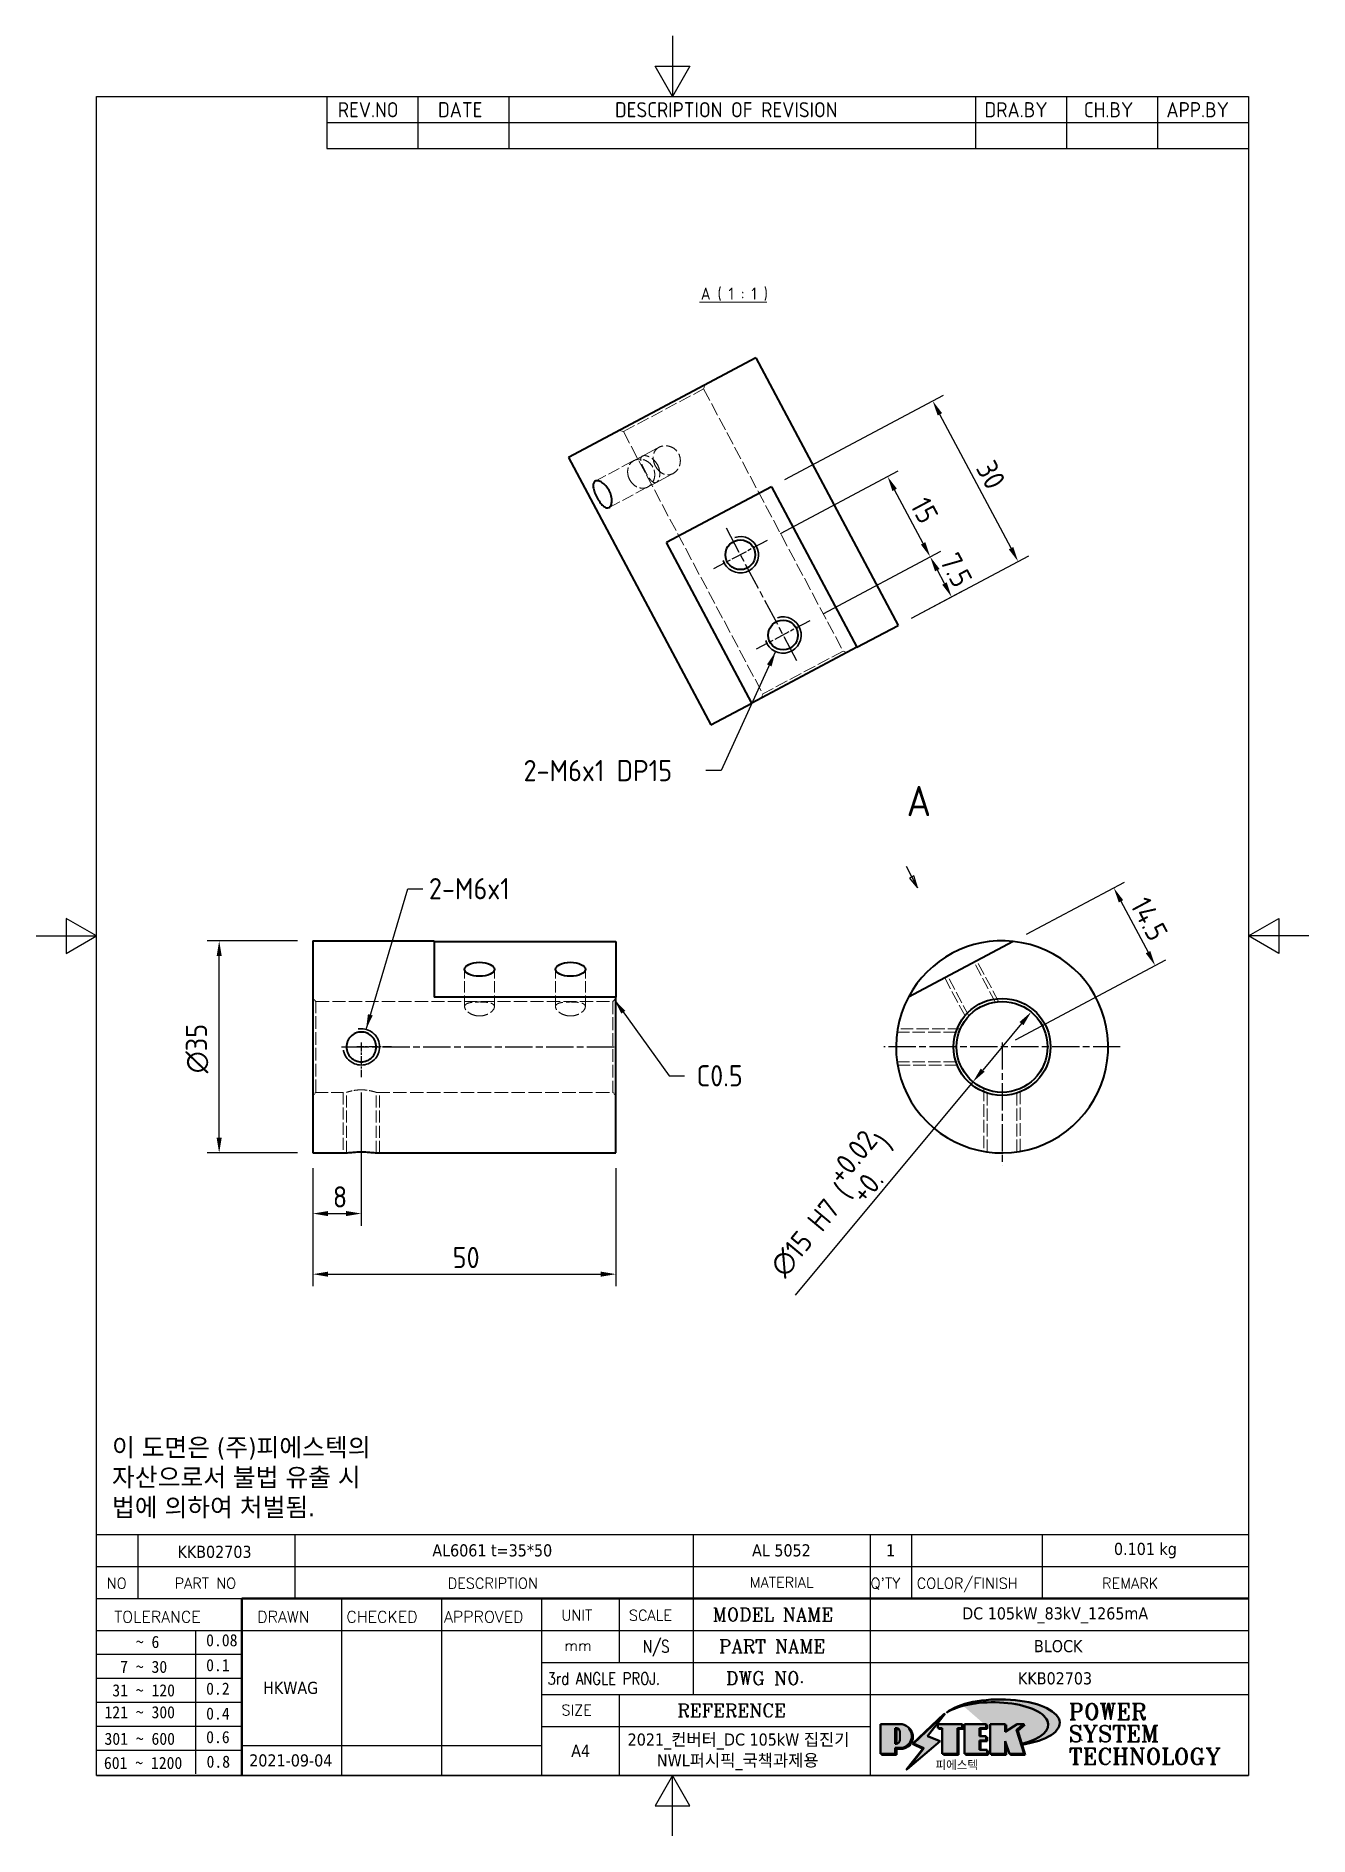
# Model space of a CAD drawing. Header units: millimetres. Extents: x 0 to 210, y 0 to 297.
import ezdxf
from ezdxf.enums import TextEntityAlignment as Align

# ---------------------------------------------------------------- set-up
doc = ezdxf.new("R2010")
doc.units = ezdxf.units.MM
doc.linetypes.add('CHAIN', pattern=[0.35429999999999995, 0.2362, -0.0295, 0.0591, -0.0295])
doc.linetypes.add('DASHED', pattern=[0.2067, 0.1654, -0.0413])
doc.layers.get('0').update_dxf_attribs({"color": 3, "lineweight": 25})
for name, color, linetype, lineweight in [('가려진 것(ISO)', 2, 'DASHED', 18), ('가시적인 것(ISO)', 3, 'Continuous', 40), ('가시적인 좁은 것(ISO)', 3, 'Continuous', 35), ('경계(ISO)', 7, 'Continuous', 25), ('기호(ISO)', 5, 'Continuous', 25), ('단면선(ISO)', 7, 'CHAIN', 25), ('제목(ISO)', 5, 'Continuous', 50), ('중심 표식(ISO)', 1, 'Continuous', 25), ('중심선(ISO)', 1, 'Continuous', 25), ('치수(ISO)', 2, 'Continuous', 25), ('해치(ISO)', 7, 'Continuous', 18)]:
    doc.layers.add(name, color=color, linetype=linetype, lineweight=lineweight)
doc.styles.add('HAN_291', font='')
doc.styles.add('HAN_370', font='', dxfattribs={"width": 2})
doc.styles.add('ISO Proportiona M2B', font='isocp.shx')
doc.styles.add('RC_284', font='ROMANC.shx')
doc.styles.add('RC_287', font='ROMANC.shx')
doc.styles.add('RC_292', font='ROMANC.shx')
doc.styles.add('ROMANT_294', font='romant.shx')
doc.styles.add('문자 텍스트_PSTEK_POSCO', font='isocp.shx')
doc.styles.add('부품번호텍스트_PSTEK_POSCO', font='isocp.shx')
doc.styles.add('치수 텍스트_PSTEK_POSCO', font='isocp.shx')
doc.styles.add('텍스트 스타일198', font='tahoma.ttf')
doc.styles.add('텍스트 스타일333', font='ROMANC.shx', dxfattribs={"width": 0.800000011920929})
doc.styles.add('텍스트 스타일466', font='isocp.shx')
doc.styles.get('HAN_291').set_extended_font_data('GulimChe')
doc.styles.get('HAN_370').set_extended_font_data('GulimChe')
doc.dimstyles.new('치수_PSTEK_POSCO', dxfattribs={"dimtxt": 3.5, "dimasz": 2.5, "dimexe": 2, "dimexo": 2.5, "dimgap": 1, "dimtad": 1, "dimrnd": 1e-08, "dimdsep": 46, "dimtxsty": '치수 텍스트_PSTEK_POSCO', "dimcen": 0.09, "dimdle": 10, "dimclrd": 7, "dimclre": 7, "dimclrt": 2, "dimadec": 1, "dimazin": 2, "dimtfac": 1, "dimtmove": 0, "dimatfit": 3, "dimfxl": 0, "dimtolj": 1, "dimlwd": -1, "dimlwe": -1, "dimarcsym": 0})
doc.dimstyles.new('치수_PSTEK_POSCO$7', dxfattribs={"dimtxt": 3.5, "dimasz": 2.5, "dimexe": 2, "dimexo": 2.5, "dimgap": 1, "dimtad": 1, "dimrnd": 1e-08, "dimdsep": 46, "dimtxsty": '치수 텍스트_PSTEK_POSCO', "dimcen": 0.09, "dimdle": 10, "dimclrd": 7, "dimclre": 7, "dimclrt": 2, "dimadec": 1, "dimazin": 2, "dimtfac": 1, "dimtmove": 0, "dimatfit": 3, "dimfxl": 0, "dimtolj": 1, "dimlwd": -1, "dimlwe": -1, "dimarcsym": 0})

msp = doc.modelspace()

# ---------------------------------------------------------------- texts
at = {"layer": '기호(ISO)', "color": 7, "insert": (109.671801028381, 253.2991537173758), "char_height": 2.000000029802322, "attachment_point": 7, "style": '텍스트 스타일466'}
msp.add_mtext('A ( 1 : 1 )', dxfattribs=at)
at = {"layer": '기호(ISO)', "color": 2, "char_height": 3.499999940395355, "attachment_point": 4, "line_spacing_factor": 0.612500011920929, "style": '치수 텍스트_PSTEK_POSCO'}
for s, insert, width in [('{2-M6x1 DP15}', (80.42867146141009, 175.7883963712004), 29.07632222175598), ('{2-M6x1}', (64.81754284726694, 156.3083221107968), 16.50368839502335)]:
    msp.add_mtext(s, dxfattribs=dict(at, insert=insert, width=width))
at = {"layer": '기호(ISO)', "color": 2, "insert": (108.9555484270795, 125.4406429634423), "char_height": 3.499999940395355, "attachment_point": 4, "style": '치수 텍스트_PSTEK_POSCO'}
msp.add_mtext('{C0.5}', dxfattribs=at)
at = {"layer": '기호(ISO)', "color": 7, "insert": (12.5345017592702, 59.03223318725009), "char_height": 3.00000011920929, "width": 60.84077827472761, "attachment_point": 4, "line_spacing_factor": 0.9878842234611511, "style": '문자 텍스트_PSTEK_POSCO'}
msp.add_mtext('{\\fTahoma|b0|i0;\\H3.0000;이 도면은 (주)피에스텍의\\P자산으로서 불법 유출 시 \\P법에 의하여 처벌됨.}', dxfattribs=at)

# ---------------------------------------------------------------- blocks, each defined once
blk = doc.blocks.new('경계 Default Border')
at = {"layer": '경계(ISO)', "flags": 128}
for points in [[(105, 297.0000076293945), (105, 287.0000076293945), (102.1132469177246, 292.0000076293945), (107.8867530822754, 292.0000076293945), (105, 287.0000076293945)], [(10, 10), (10, 287.0000076293945), (200, 287.0000076293945), (200, 10), (10, 10)], [(0, 148.5000038146973), (10, 148.5000038146973), (5, 151.3867473602295), (5, 145.6132507324219), (10, 148.5000038146973)], [(210, 148.5000038146973), (200, 148.5000038146973), (205, 151.3867473602295), (205, 145.6132507324219), (200, 148.5000038146973)], [(105, 0), (105, 10), (102.1132469177246, 5), (107.8867530822754, 5), (105, 10)]]:
    blk.add_lwpolyline(points, dxfattribs=at)
blk = doc.blocks.new('제목 블록 PSTEK')
for color, points in [(252, [(317.2195697678507, 17.0593801673321), (322.0326348870767, 21.62682475217465), (322.2781991042243, 21.94392121864296), (317.0471853425802, 16.97985676345368), (318.7512090904202, 16.1899260703855), (316.0018030350395, 12.71868385740789), (316.3356552234328, 13.00206718743325), (318.9235935156908, 16.2694494742633)]), (5, [(321.6183518841322, 17.4193704504104), (319.5281351041078, 18.24969419629727), (322.4505835294948, 22.02344462252142), (317.2195697678507, 17.0593801673321), (318.9235935156908, 16.2694494742633), (316.1741874603099, 12.79820726128571)]), (1, [(324.4839107253602, 19.60711530335299), (325.2419748254881, 19.60711530335299), (325.2419748254881, 20.25857663940324), (321.2266040451076, 20.25857663940324), (321.2266040451076, 19.60711530335299), (321.9846681452406, 19.60711530335299), (321.9846681452406, 15.3430047401139), (324.4839107253602, 15.3430047401139)]), (252, [(321.9846681452406, 19.60711530335299), (321.4042753185749, 19.60711530335299), (321.4042753185749, 19.45905590879572), (321.9846681452406, 19.45905590879572)]), (252, [(324.6615819988275, 19.45905590879572), (325.4196460989604, 19.45905590879572), (325.4196460989604, 20.11051724484596), (325.2419748254881, 20.11051724484596), (325.2419748254881, 19.60711530335299), (324.4839107253602, 19.60711530335299), (324.4839107253602, 15.3430047401139), (322.1623394187076, 15.3430047401139), (322.1623394187076, 15.19494534555726), (324.6615819988275, 15.19494534555726)]), (1, [(329.2277337269622, 20.25857663940324), (325.65654113025, 20.25857663940324), (325.65654113025, 15.3430047401139), (329.3580259941756, 15.3430047401139), (329.3580259941756, 15.9944660761648), (328.1137701654877, 15.9944660761648), (328.1137701654877, 17.56360607323003), (329.2277337269622, 17.56360607323003), (329.2277337269622, 18.25543873810179), (328.1137701654877, 18.25543873810179), (328.1137701654877, 19.60711530335299), (329.2277337269622, 19.60711530335299)]), (252, [(328.2914414389548, 19.45905590879572), (329.4054050004294, 19.45905590879572), (329.4054050004294, 20.11051724484596), (329.2277337269622, 20.11051724484596), (329.2277337269622, 19.60711530335299), (328.1137701654877, 19.60711530335299), (328.1137701654877, 18.25543873810179), (328.2914414389548, 18.25543873810179)]), (252, [(328.2914414389548, 17.41554667867274), (329.4054050004294, 17.41554667867274), (329.4054050004294, 18.10737934354514), (329.2277337269622, 18.10737934354514), (329.2277337269622, 17.56360607323003), (328.1137701654877, 17.56360607323003), (328.1137701654877, 15.9944660761648), (328.2914414389548, 15.9944660761648)]), (1, [(332.3312149849806, 20.25857663940324), (329.8592894925411, 20.25857663940324), (329.8592894925411, 15.3430047401139), (332.3312149849806, 15.3430047401139), (332.3312149849806, 17.4318630164523), (333.0701931098801, 15.3430047401139), (335.4855464857051, 15.3430047401139), (334.2514536401189, 19.30614745124769), (335.4379594596742, 20.25857663940324), (334.3071782107978, 20.25857663940324), (332.3312149849806, 18.99741471888304)]), (252, [(332.5088862584528, 20.1105172448466), (332.3312149849806, 20.1105172448466), (332.3312149849806, 18.99741471888368), (332.5088862584528, 19.11081371413894)]), (252, [(335.6156307331414, 20.11051724484596), (335.2535118015555, 20.11051724484596), (334.2514536401189, 19.30614745124769), (335.4855464857051, 15.3430047401139), (333.1954852176545, 15.3430047401139), (333.2478643833523, 15.19494534555726), (335.6632177591723, 15.19494534555726), (334.4291249135862, 19.15808805669106)]), (252, [(329.5356972676428, 15.8464066816075), (329.3580259941756, 15.8464066816075), (329.3580259941756, 15.3430047401139), (325.8342124037171, 15.3430047401139), (325.8342124037171, 15.19494534555726), (329.5356972676428, 15.19494534555726)]), (252, [(332.5088862584528, 16.92964231796647), (332.3312149849806, 17.43186301645164), (332.3312149849806, 15.3430047401139), (330.0369607660135, 15.3430047401139), (330.0369607660135, 15.19494534555726), (332.5088862584528, 15.19494534555726)])]:
    blk.add_hatch(color=color).paths.add_polyline_path(points)
h = blk.add_hatch(color=1)
edge = h.paths.add_edge_path(flags=0)
edge.add_line((314.2242174273352, 19.60711530335299), (314.2242174273352, 17.00126995915134))
edge.add_line((314.2242174273352, 17.00126995915134), (314.3485873187598, 17.00126995915134))
edge.add_arc((314.3485873187598, 17.6527312952023), 0.6514613360509371, 270, 360)
edge.add_line((315.0000486548106, 17.6527312952023), (315.0000486548106, 18.95565396730211))
edge.add_arc((314.3485873187598, 18.95565396730212), 0.6514613360508712, 0, 90)
edge.add_line((314.3485873187598, 19.60711530335299), (314.2242174273352, 19.60711530335299))
edge = h.paths.add_edge_path()
edge.add_arc((314.9847713324306, 18.28938669179658), 1.969189947606664, 269.9999999999959, 450)
edge.add_line((314.9847713324306, 20.25857663940318), (311.7664314776902, 20.25857663940324))
edge.add_line((311.7664314776902, 20.25857663940324), (311.7664314776902, 15.3430047401139))
edge.add_line((311.7664314776902, 15.3430047401139), (314.2242174273352, 15.3430047401139))
edge.add_line((314.2242174273352, 15.3430047401139), (314.2242174273352, 16.32019674418991))
edge.add_line((314.2242174273352, 16.32019674418991), (314.9847713324307, 16.32019674418991))
h = blk.add_hatch(color=252)
edge = h.paths.add_edge_path()
edge.add_arc((314.9847713324309, 18.28938669179657), 1.969189947606666, 270, 406.8278729790604)
edge.add_arc((315.1624426058984, 18.1413272972396), 1.969189947606962, -90, 53.560984836317004, ccw=False)
edge.add_line((315.1624426058984, 16.17213734963263), (314.4018887008024, 16.17213734963263))
edge.add_line((314.4018887008024, 16.17213734963263), (314.4018887008024, 15.19494534555726))
edge.add_line((314.4018887008024, 15.19494534555726), (311.9441027511573, 15.19494534555726))
edge.add_line((311.9441027511573, 15.19494534555726), (311.9441027511573, 15.3430047401139))
edge.add_line((311.9441027511573, 15.3430047401139), (314.2242174273352, 15.3430047401139))
edge.add_line((314.2242174273352, 15.3430047401139), (314.2242174273352, 16.32019674418991))
edge.add_line((314.2242174273352, 16.32019674418991), (314.9847713324309, 16.32019674418991))
h = blk.add_hatch(color=252)
edge = h.paths.add_edge_path()
edge.add_line((314.4018887008024, 19.45905590879572), (314.5262585922315, 19.45905590879572))
edge.add_arc((314.5262585922314, 18.80759457274939), 0.6514613360463194, 60.4189348879147, 90.00000000000318, ccw=False)
edge.add_arc((314.3485873187602, 18.95565396730057), 0.6514613360524251, 39.96992292766206, 90.00000000009999)
edge.add_line((314.3485873187591, 19.60711530335307), (314.2242174273352, 19.60711530335298))
edge.add_line((314.2242174273352, 19.60711530335299), (314.2242174273352, 17.00126995915134))
edge.add_line((314.2242174273352, 17.00126995915134), (314.3485873187591, 17.00126995915134))
edge.add_arc((314.3485873187568, 17.652731295233), 0.6514613360816299, 270.0000000002, 274.6930825552478)
edge.add_line((314.4018887008024, 17.0034541317032), (314.4018887008024, 19.45905590879572))
at = {"layer": '해치(ISO)', "true_color": 0x27d1fc}
h = blk.add_hatch(color=140, dxfattribs=at)
edge = h.paths.add_edge_path()
edge.add_ellipse((330.3660919371412, 20.15576403068321), major_axis=(9.100907360794343, 0), ratio=0.4069904968023172, start_angle=301.3098473703837, end_angle=507.7436900681698)
edge.add_ellipse((331.5340919371412, 20.4634168429492), major_axis=(-9.82350664112931, 0), ratio=0.3942600559756514, start_angle=111.51207141178469, end_angle=334.47025347086895, ccw=False)
edge.add_line((335.1363447531188, 16.8601935978785), (335.0955236905705, 16.99119398620872))
at = {"color": 180}
for p, q in [((182.475792979055, 11.79100474011392), (182.4757929790549, 51.56524660363496)), ((182.4757929790549, 51.56524660363496), (372.4757929537551, 51.56524660363496)), ((189.2651435055721, 51.56524660363496), (189.2651435055722, 41.00524660363494)), ((215.2152739891528, 41.00524660363494), (215.2152739891528, 51.56524660363496)), ((280.8758854511282, 51.56524660363496), (280.8758854511282, 41.00524660363494)), ((310.0881549537552, 51.56524660363496), (310.0881549537553, 41.00524660363494)), ((316.9044520275131, 51.56524660363496), (316.9044520275127, 41.00524660363494)), ((338.4566026226726, 51.56524660363496), (338.4566026226727, 41.00524660363494)), ((372.4757929537551, 51.56524660363496), (372.4757929537551, 11.79100474011389)), ((182.475792979055, 46.2852466036349), (372.4757929537551, 46.28524660363492)), ((182.475792979055, 41.00524660363493), (206.451475290024, 41.00524660363493)), ((222.9401812389276, 11.79100474011392), (222.9401812389276, 41.00524660363494)), ((239.4288871878316, 11.79100474011392), (239.4288871878316, 41.00524660363494)), ((255.9175931367356, 11.79100474011392), (255.9175931367356, 41.00524660363494)), ((268.6918866058747, 41.00524660363494), (268.6918866058747, 30.44524660363498)), ((280.8758854511282, 41.00524660363494), (280.8758854511282, 25.16524660363502)), ((310.088154953755, 41.00524660363494), (310.088154953755, 11.79100474011392)), ((182.475792979055, 35.72524660363497), (206.451475290024, 35.72524660363497)), ((198.8621818849491, 12.02524660363491), (198.8621818849491, 35.72524660363497)), ((206.451475290024, 35.72524660363497), (372.4757929537551, 35.72524660363497)), ((182.475792979055, 31.77524660363492), (206.451475290024, 31.77524660363492)), ((255.917593136736, 30.44524660363498), (372.4757929537552, 30.44524660363501)), ((182.475792979055, 27.82524660363487), (206.451475290024, 27.82524660363487)), ((182.475792979055, 23.87524660363505), (206.451475290024, 23.87524660363505)), ((255.9175931367359, 25.16524660363502), (372.4757929537552, 25.165246603635)), ((268.6918866058744, 25.16524660363502), (268.6918866058744, 11.79100474011392)), ((182.475792979055, 19.92524660363478), (206.451475290024, 19.92524660363478)), ((255.9175931367359, 19.88524660363481), (310.0881549537553, 19.88524660363481)), ((182.475792979055, 15.97524660363496), (206.451475290024, 15.97524660363496)), ((206.451475290024, 16.74100474011396), (255.9175931367359, 16.74100474011396)), ((182.475792979055, 11.79100474011392), (372.4757929537551, 11.79100474011389))]:
    blk.add_line(p, q, dxfattribs=at)
at = {"color": 7, "lineweight": 50}
for p, q in [((206.4514752900237, 11.79100474011392), (206.4514752900237, 41.00524660363494)), ((206.451475290024, 41.00524660363494), (372.4757929537551, 41.00524660363496))]:
    blk.add_line(p, q, dxfattribs=at)
at = {"color": 7}
for p, q in [((322.2781991042243, 21.94392121864296), (317.0471853425802, 16.97985676345368)), ((322.4505835294948, 22.02344462252142), (317.2195697678507, 17.0593801673321)), ((317.2195697678507, 17.0593801673321), (322.0326348870767, 21.62682475217465)), ((319.5281351041078, 18.24969419629727), (322.4505835294948, 22.02344462252142)), ((322.0326348870767, 21.62682475217465), (322.2781991042243, 21.94392121864296)), ((311.7664314776902, 20.25900474011391), (311.7664314776902, 15.34300474011391)), ((314.9847713324309, 20.25857663940324), (311.7664314776902, 20.25857663940324)), ((314.9847713324309, 20.25857663940324), (311.7664314776902, 20.25857663940324)), ((311.7664314776902, 20.25857663940324), (311.7664314776902, 15.3430047401139)), ((314.2242174273352, 17.00126995915134), (314.2242174273352, 19.60711530335299)), ((314.2242174273352, 19.60711530335299), (314.3485873187591, 19.60711530335299)), ((314.3485873187591, 19.60711530335299), (314.2242174273352, 19.60711530335299)), ((314.2242174273352, 19.60711530335299), (314.2242174273352, 17.00126995915134)), ((314.2242174273352, 17.00126995915134), (314.2242174273352, 19.60711530335299)), ((314.2242174273352, 19.60711530335299), (314.3485873187591, 19.60711530335299)), ((314.4018887008024, 19.45905590879572), (314.5262585922314, 19.45905590879572)), ((314.4018887008024, 17.0034541317032), (314.4018887008024, 19.45905590879572)), ((315.0000486548106, 18.95565396730275), (315.0000486548106, 17.65273129520161)), ((315.0000486548106, 18.95565396730275), (315.0000486548106, 17.65273129520161)), ((321.6183518841322, 17.4193704504104), (319.5281351041078, 18.24969419629727)), ((325.2419748254881, 20.25857663940324), (321.2266040451076, 20.25857663940324)), ((321.2266040451076, 20.25857663940324), (321.2266040451076, 19.60711530335299)), ((325.2419748254881, 20.25857663940324), (321.2266040451076, 20.25857663940324)), ((321.2266040451076, 20.25857663940324), (321.2266040451076, 19.60711530335299)), ((321.2266040451076, 19.60711530335299), (321.9846681452406, 19.60711530335299)), ((321.2266040451076, 19.60711530335299), (321.9846681452406, 19.60711530335299)), ((321.4042753185749, 19.60711530335299), (321.4042753185749, 19.45905590879572)), ((321.9846681452406, 19.60711530335299), (321.4042753185749, 19.60711530335299)), ((321.4042753185749, 19.45905590879572), (321.9846681452406, 19.45905590879572)), ((321.9846681452406, 19.60711530335299), (321.9846681452406, 15.3430047401139)), ((321.9846681452406, 19.45905590879572), (321.9846681452406, 19.60711530335299)), ((321.9846681452406, 19.60711530335299), (321.9846681452406, 15.3430047401139)), ((324.4839107253602, 19.60711530335299), (325.2419748254881, 19.60711530335299)), ((324.4839107253602, 15.3430047401139), (324.4839107253602, 19.60711530335299)), ((325.2419748254881, 19.60711530335299), (324.4839107253602, 19.60711530335299)), ((324.4839107253602, 19.60711530335299), (324.4839107253602, 15.3430047401139)), ((324.4839107253602, 19.60711530335299), (325.2419748254881, 19.60711530335299)), ((324.4839107253602, 15.3430047401139), (324.4839107253602, 19.60711530335299)), ((324.6615819988275, 19.45905590879572), (325.4196460989604, 19.45905590879572)), ((324.6615819988275, 15.19494534555726), (324.6615819988275, 19.45905590879572)), ((325.2419748254881, 19.60711530335299), (325.2419748254881, 20.25857663940324)), ((325.2419748254881, 19.60711530335299), (325.2419748254881, 20.25857663940324)), ((325.4196460989604, 20.11051724484596), (325.2419748254881, 20.11051724484596)), ((325.2419748254881, 20.11051724484596), (325.2419748254881, 19.60711530335299)), ((325.4196460989604, 19.45905590879572), (325.4196460989604, 20.11051724484596)), ((329.2277337269622, 20.25857663940324), (325.65654113025, 20.25857663940324)), ((325.65654113025, 20.25857663940324), (325.65654113025, 15.3430047401139)), ((325.65654113025, 20.25857663940324), (325.65654113025, 15.3430047401139)), ((329.2277337269622, 20.25857663940324), (325.65654113025, 20.25857663940324)), ((328.1137701654877, 18.25543873810179), (328.1137701654877, 19.60711530335299)), ((328.1137701654877, 19.60711530335299), (329.2277337269622, 19.60711530335299)), ((329.2277337269622, 19.60711530335299), (328.1137701654877, 19.60711530335299)), ((328.1137701654877, 19.60711530335299), (328.1137701654877, 18.25543873810179)), ((328.1137701654877, 18.25543873810179), (328.1137701654877, 19.60711530335299)), ((328.1137701654877, 19.60711530335299), (329.2277337269622, 19.60711530335299)), ((329.2277337269622, 18.25543873810179), (328.1137701654877, 18.25543873810179)), ((328.1137701654877, 18.25543873810179), (328.2914414389548, 18.25543873810179)), ((329.2277337269622, 18.25543873810179), (328.1137701654877, 18.25543873810179)), ((328.2914414389548, 18.25543873810179), (328.2914414389548, 19.45905590879572)), ((328.2914414389548, 19.45905590879572), (329.4054050004294, 19.45905590879572)), ((329.2277337269622, 19.60711530335299), (329.2277337269622, 20.25857663940324)), ((329.2277337269622, 19.60711530335299), (329.2277337269622, 20.25857663940324)), ((329.4054050004294, 20.11051724484596), (329.2277337269622, 20.11051724484596)), ((329.2277337269622, 20.11051724484596), (329.2277337269622, 19.60711530335299)), ((329.2277337269622, 17.56360607323003), (329.2277337269622, 18.25543873810179)), ((329.2277337269622, 17.56360607323003), (329.2277337269622, 18.25543873810179)), ((329.4054050004294, 18.10737934354514), (329.2277337269622, 18.10737934354514)), ((329.2277337269622, 18.10737934354514), (329.2277337269622, 17.56360607323003)), ((329.4054050004294, 19.45905590879572), (329.4054050004294, 20.11051724484596)), ((329.4054050004294, 17.41554667867274), (329.4054050004294, 18.10737934354514)), ((332.3312149849806, 20.25857663940324), (329.8592894925411, 20.25857663940324)), ((329.8592894925411, 20.25857663940324), (329.8592894925411, 15.3430047401139)), ((329.8592894925411, 20.25857663940324), (329.8592894925411, 15.3430047401139)), ((332.3312149849806, 20.25857663940324), (329.8592894925411, 20.25857663940324)), ((334.3071782107978, 20.25857663940324), (332.3312149849806, 18.99741471888304)), ((332.3312149849806, 18.99741471888304), (332.3312149849806, 20.25857663940324)), ((334.3071782107978, 20.25857663940324), (332.3312149849806, 18.99741471888304)), ((332.3312149849806, 18.99741471888304), (332.3312149849806, 20.25857663940324)), ((332.5088862584528, 20.1105172448466), (332.3312149849806, 20.1105172448466)), ((332.3312149849806, 20.1105172448466), (332.3312149849806, 18.99741471888368)), ((332.3312149849806, 18.99741471888368), (332.5088862584528, 19.11081371413894)), ((332.5088862584528, 19.11081371413894), (332.5088862584528, 20.1105172448466)), ((334.2514536401189, 19.30614745124769), (335.4379594596742, 20.25857663940324)), ((334.2514536401189, 19.30614745124769), (335.4379594596742, 20.25857663940324)), ((335.2535118015555, 20.11051724484596), (334.2514536401189, 19.30614745124769)), ((335.4855464857051, 15.3430047401139), (334.2514536401189, 19.30614745124769)), ((334.2514536401189, 19.30614745124769), (335.4855464857051, 15.3430047401139)), ((335.4855464857051, 15.3430047401139), (334.2514536401189, 19.30614745124769)), ((335.4379594596742, 20.25857663940324), (334.3071782107978, 20.25857663940324)), ((335.4379594596742, 20.25857663940324), (334.3071782107978, 20.25857663940324)), ((334.4291249135862, 19.15808805669104), (335.6156307331414, 20.11051724484596)), ((335.6632177591723, 15.19494534555726), (334.4291249135862, 19.15808805669104)), ((335.6156307331414, 20.11051724484596), (335.2535118015555, 20.11051724484596)), ((311.7664314776902, 15.3430047401139), (314.2242174273352, 15.3430047401139)), ((311.7664314776902, 15.3430047401139), (314.2242174273352, 15.3430047401139)), ((314.2242174273352, 15.3430047401139), (311.9441027511573, 15.3430047401139)), ((311.9441027511573, 15.3430047401139), (311.9441027511573, 15.19494534555726)), ((311.9441027511573, 15.19494534555726), (314.4018887008024, 15.19494534555726)), ((314.3485873187591, 17.00126995915134), (314.2242174273352, 17.00126995915134)), ((314.2242174273352, 17.00126995915134), (314.3485873187591, 17.00126995915134)), ((314.3485873187591, 17.00126995915134), (314.2242174273352, 17.00126995915134)), ((314.2242174273352, 16.32019674418991), (314.9847713324309, 16.32019674418991)), ((314.2242174273352, 15.3430047401139), (314.2242174273352, 16.32019674418991)), ((314.9847713324309, 16.32019674418991), (314.2242174273352, 16.32019674418991)), ((314.2242174273352, 16.32019674418991), (314.2242174273352, 15.3430047401139)), ((314.2242174273352, 16.32019674418991), (314.9847713324309, 16.32019674418991)), ((314.2242174273352, 15.3430047401139), (314.2242174273352, 16.32019674418991)), ((314.4018887008024, 16.17213734963263), (315.162442605898, 16.17213734963263)), ((314.4018887008024, 15.19494534555726), (314.4018887008024, 16.17213734963263)), ((318.7512090904202, 16.1899260703855), (316.0018030350395, 12.71868385740789)), ((316.1741874603099, 12.79820726128571), (321.6183518841322, 17.4193704504104)), ((318.9235935156908, 16.2694494742633), (316.1741874603099, 12.79820726128571)), ((316.3356552234328, 13.00206718743325), (318.9235935156908, 16.2694494742633)), ((317.0471853425802, 16.97985676345368), (318.7512090904202, 16.1899260703855)), ((318.9235935156908, 16.2694494742633), (317.2195697678507, 17.0593801673321)), ((317.2195697678507, 17.0593801673321), (318.9235935156908, 16.2694494742633)), ((321.9846681452406, 15.3430047401139), (324.4839107253602, 15.3430047401139)), ((321.9846681452406, 15.3430047401139), (324.4839107253602, 15.3430047401139)), ((324.4839107253602, 15.3430047401139), (322.1623394187076, 15.3430047401139)), ((322.1623394187076, 15.3430047401139), (322.1623394187076, 15.19494534555726)), ((322.1623394187076, 15.19494534555726), (324.6615819988275, 15.19494534555726)), ((325.65654113025, 15.3430047401139), (329.3580259941756, 15.3430047401139)), ((325.65654113025, 15.3430047401139), (329.3580259941756, 15.3430047401139)), ((329.3580259941756, 15.3430047401139), (325.8342124037171, 15.3430047401139)), ((325.8342124037171, 15.3430047401139), (325.8342124037171, 15.19494534555726)), ((325.8342124037171, 15.19494534555726), (329.5356972676428, 15.19494534555726)), ((328.1137701654877, 17.56360607323003), (329.2277337269622, 17.56360607323003)), ((328.1137701654877, 15.9944660761648), (328.1137701654877, 17.56360607323003)), ((329.2277337269622, 17.56360607323003), (328.1137701654877, 17.56360607323003)), ((328.1137701654877, 17.56360607323003), (328.1137701654877, 15.9944660761648)), ((328.1137701654877, 17.56360607323003), (329.2277337269622, 17.56360607323003)), ((328.1137701654877, 15.9944660761648), (328.1137701654877, 17.56360607323003)), ((329.3580259941756, 15.9944660761648), (328.1137701654877, 15.9944660761648)), ((328.1137701654877, 15.9944660761648), (328.2914414389548, 15.9944660761648)), ((329.3580259941756, 15.9944660761648), (328.1137701654877, 15.9944660761648)), ((328.2914414389548, 15.9944660761648), (328.2914414389548, 17.41554667867274)), ((328.2914414389548, 17.41554667867274), (329.4054050004294, 17.41554667867274)), ((329.3580259941756, 15.3430047401139), (329.3580259941756, 15.9944660761648)), ((329.3580259941756, 15.3430047401139), (329.3580259941756, 15.9944660761648)), ((329.5356972676428, 15.8464066816075), (329.3580259941756, 15.8464066816075)), ((329.3580259941756, 15.8464066816075), (329.3580259941756, 15.3430047401139)), ((329.5356972676428, 15.19494534555726), (329.5356972676428, 15.8464066816075)), ((329.8592894925411, 15.3430047401139), (332.3312149849806, 15.3430047401139)), ((329.8592894925411, 15.3430047401139), (332.3312149849806, 15.3430047401139)), ((332.3312149849806, 15.3430047401139), (330.0369607660135, 15.3430047401139)), ((330.0369607660135, 15.3430047401139), (330.0369607660135, 15.19494534555726)), ((330.0369607660135, 15.19494534555726), (332.5088862584528, 15.19494534555726)), ((332.3312149849806, 17.4318630164523), (333.0701931098801, 15.3430047401139)), ((332.3312149849806, 15.3430047401139), (332.3312149849806, 17.4318630164523)), ((332.5088862584528, 16.92964231796647), (332.3312149849806, 17.43186301645164)), ((332.3312149849806, 17.43186301645164), (332.3312149849806, 15.3430047401139)), ((332.3312149849806, 17.4318630164523), (333.0701931098801, 15.3430047401139)), ((332.3312149849806, 15.3430047401139), (332.3312149849806, 17.4318630164523)), ((332.5088862584528, 15.19494534555726), (332.5088862584528, 16.92964231796647)), ((333.0701931098801, 15.3430047401139), (335.4855464857051, 15.3430047401139)), ((333.0701931098801, 15.3430047401139), (335.4855464857051, 15.3430047401139)), ((335.4855464857051, 15.3430047401139), (333.1954852176545, 15.3430047401139)), ((333.1954852176545, 15.3430047401139), (333.2478643833523, 15.19494534555726)), ((333.2478643833523, 15.19494534555726), (335.6632177591723, 15.19494534555726)), ((345.0447381189468, 17.50375595811051), (344.9867755289346, 17.689895936919)), ((316.0018030350395, 12.71868385740789), (316.3356552234328, 13.00206718743325))]:
    blk.add_line(p, q, dxfattribs=at)
at = {"color": 5}
for p, q in [((322.4505835294948, 22.02344462252142), (317.2195697678507, 17.0593801673321)), ((319.5281351041078, 18.24969419629727), (322.4505835294948, 22.02344462252142)), ((321.6183518841322, 17.4193704504104), (319.5281351041078, 18.24969419629727)), ((316.1741874603099, 12.79820726128571), (321.6183518841322, 17.4193704504104)), ((318.9235935156908, 16.2694494742633), (316.1741874603099, 12.79820726128571)), ((317.2195697678507, 17.0593801673321), (318.9235935156908, 16.2694494742633))]:
    blk.add_line(p, q, dxfattribs=at)
at = {"color": 1}
for p, q in [((314.9847713324309, 20.25857663940324), (311.7664314776902, 20.25857663940324)), ((311.7664314776902, 20.25857663940324), (311.7664314776902, 15.3430047401139)), ((314.2242174273352, 17.00126995915134), (314.2242174273352, 19.60711530335299)), ((314.2242174273352, 19.60711530335299), (314.3485873187591, 19.60711530335299)), ((315.0000486548106, 18.95565396730275), (315.0000486548106, 17.65273129520161)), ((325.2419748254881, 20.25857663940324), (321.2266040451076, 20.25857663940324)), ((321.2266040451076, 20.25857663940324), (321.2266040451076, 19.60711530335299)), ((321.2266040451076, 19.60711530335299), (321.9846681452406, 19.60711530335299)), ((321.9846681452406, 19.60711530335299), (321.9846681452406, 15.3430047401139)), ((324.4839107253602, 19.60711530335299), (325.2419748254881, 19.60711530335299)), ((324.4839107253602, 15.3430047401139), (324.4839107253602, 19.60711530335299)), ((325.2419748254881, 19.60711530335299), (325.2419748254881, 20.25857663940324)), ((329.2277337269622, 20.25857663940324), (325.65654113025, 20.25857663940324)), ((325.65654113025, 20.25857663940324), (325.65654113025, 15.3430047401139)), ((328.1137701654877, 18.25543873810179), (328.1137701654877, 19.60711530335299)), ((328.1137701654877, 19.60711530335299), (329.2277337269622, 19.60711530335299)), ((329.2277337269622, 18.25543873810179), (328.1137701654877, 18.25543873810179)), ((329.2277337269622, 19.60711530335299), (329.2277337269622, 20.25857663940324)), ((329.2277337269622, 17.56360607323003), (329.2277337269622, 18.25543873810179)), ((332.3312149849806, 20.25857663940324), (329.8592894925411, 20.25857663940324)), ((329.8592894925411, 20.25857663940324), (329.8592894925411, 15.3430047401139)), ((334.3071782107978, 20.25857663940324), (332.3312149849806, 18.99741471888304)), ((332.3312149849806, 18.99741471888304), (332.3312149849806, 20.25857663940324)), ((334.2514536401189, 19.30614745124769), (335.4379594596742, 20.25857663940324)), ((335.4855464857051, 15.3430047401139), (334.2514536401189, 19.30614745124769)), ((335.4379594596742, 20.25857663940324), (334.3071782107978, 20.25857663940324)), ((311.7664314776902, 15.3430047401139), (314.2242174273352, 15.3430047401139)), ((314.3485873187591, 17.00126995915134), (314.2242174273352, 17.00126995915134)), ((314.2242174273352, 16.32019674418991), (314.9847713324309, 16.32019674418991)), ((314.2242174273352, 15.3430047401139), (314.2242174273352, 16.32019674418991)), ((321.9846681452406, 15.3430047401139), (324.4839107253602, 15.3430047401139)), ((325.65654113025, 15.3430047401139), (329.3580259941756, 15.3430047401139)), ((328.1137701654877, 17.56360607323003), (329.2277337269622, 17.56360607323003)), ((328.1137701654877, 15.9944660761648), (328.1137701654877, 17.56360607323003)), ((329.3580259941756, 15.9944660761648), (328.1137701654877, 15.9944660761648)), ((329.3580259941756, 15.3430047401139), (329.3580259941756, 15.9944660761648)), ((329.8592894925411, 15.3430047401139), (332.3312149849806, 15.3430047401139)), ((332.3312149849806, 17.4318630164523), (333.0701931098801, 15.3430047401139)), ((332.3312149849806, 15.3430047401139), (332.3312149849806, 17.4318630164523)), ((333.0701931098801, 15.3430047401139), (335.4855464857051, 15.3430047401139))]:
    blk.add_line(p, q, dxfattribs=at)
at = {"color": 7}
for centre, radius, start, end in [((314.3485873187598, 18.95565396730211), 0.6514613360508712, 0, 90), ((314.3485873187602, 18.95565396730057), 0.6514613360524251, 39.96992292766117, 90), ((314.3485873187598, 18.95565396730212), 0.6514613360508712, 0, 90), ((314.5262585922314, 18.80759457274939), 0.6514613360463193, 60.41893488791137, 90), ((314.9847713324309, 18.28938669179658), 1.969189947606665, 270, 90), ((314.9847713324309, 18.28938669179658), 1.969189947606665, 270, 90), ((314.9847713324307, 18.2893866917965), 1.969189947606594, 270, 46.82787297909833), ((315.1624426058984, 18.1413272972396), 1.969189947606961, 270, 53.56098483636067), ((314.3485873187597, 17.65273129520228), 0.6514613360509381, 270, 0), ((314.3485873187598, 17.6527312952023), 0.6514613360509381, 270, 0), ((314.3485873187568, 17.652731295233), 0.6514613360816299, 270, 274.6930825552478)]:
    blk.add_arc(centre, radius, start, end, dxfattribs=at)
at = {"color": 1}
for centre, radius, start, end in [((314.3485873187598, 18.95565396730211), 0.6514613360508712, 0, 90), ((314.9847713324309, 18.28938669179657), 1.969189947606665, 270, 90), ((314.3485873187598, 17.6527312952023), 0.6514613360509381, 270, 0)]:
    blk.add_arc(centre, radius, start, end, dxfattribs=at)
at = {"layer": '제목(ISO)', "lineweight": 18}
blk.add_line((182.475792979055, 35.72500474011393), (182.475792979055, 11.79100474011392), dxfattribs=at)
at = {"layer": '제목(ISO)'}
for p, q in [((322.2781991042243, 21.94392121864296), (317.0471853425802, 16.97985676345368)), ((322.4505835294948, 22.02344462252142), (317.2195697678507, 17.0593801673321)), ((317.2195697678507, 17.0593801673321), (322.0326348870767, 21.62682475217465)), ((319.5281351041078, 18.24969419629727), (322.4505835294948, 22.02344462252142)), ((322.0326348870767, 21.62682475217465), (322.2781991042243, 21.94392121864296)), ((314.9847713324306, 20.25857663940324), (311.7664314776902, 20.25857663940324)), ((311.7664314776902, 20.25857663940324), (311.7664314776902, 15.3430047401139)), ((314.2242174273352, 17.00126995915134), (314.2242174273352, 19.60711530335299)), ((314.2242174273352, 19.60711530335299), (314.3485873187598, 19.60711530335299)), ((314.3485873187591, 19.60711530335299), (314.2242174273352, 19.60711530335299)), ((314.2242174273352, 19.60711530335299), (314.2242174273352, 17.00126995915134)), ((314.4018887008024, 19.45905590879572), (314.5262585922314, 19.45905590879572)), ((314.4018887008024, 17.0034541317032), (314.4018887008024, 19.45905590879572)), ((315.0000486548106, 18.95565396730211), (315.0000486548106, 17.6527312952023)), ((321.6183518841322, 17.4193704504104), (319.5281351041078, 18.24969419629727)), ((325.2419748254881, 20.25857663940324), (321.2266040451076, 20.25857663940324)), ((321.2266040451076, 20.25857663940324), (321.2266040451076, 19.60711530335299)), ((321.2266040451076, 19.60711530335299), (321.9846681452406, 19.60711530335299)), ((321.9846681452406, 19.60711530335299), (321.4042753185749, 19.60711530335299)), ((321.4042753185749, 19.60711530335299), (321.4042753185749, 19.45905590879572)), ((321.4042753185749, 19.45905590879572), (321.9846681452406, 19.45905590879572)), ((321.9846681452406, 19.60711530335299), (321.9846681452406, 15.3430047401139)), ((321.9846681452406, 19.45905590879572), (321.9846681452406, 19.60711530335299)), ((324.4839107253602, 19.60711530335299), (325.2419748254881, 19.60711530335299)), ((324.4839107253602, 15.3430047401139), (324.4839107253602, 19.60711530335299)), ((325.2419748254881, 19.60711530335299), (324.4839107253602, 19.60711530335299)), ((324.4839107253602, 19.60711530335299), (324.4839107253602, 15.3430047401139)), ((324.6615819988275, 19.45905590879572), (325.4196460989604, 19.45905590879572)), ((324.6615819988275, 15.19494534555726), (324.6615819988275, 19.45905590879572)), ((325.2419748254881, 19.60711530335299), (325.2419748254881, 20.25857663940324)), ((325.4196460989604, 20.11051724484596), (325.2419748254881, 20.11051724484596)), ((325.2419748254881, 20.11051724484596), (325.2419748254881, 19.60711530335299)), ((325.4196460989604, 19.45905590879572), (325.4196460989604, 20.11051724484596)), ((329.2277337269622, 20.25857663940324), (325.65654113025, 20.25857663940324)), ((325.65654113025, 20.25857663940324), (325.65654113025, 15.3430047401139)), ((328.1137701654877, 18.25543873810179), (328.1137701654877, 19.60711530335299)), ((328.1137701654877, 19.60711530335299), (329.2277337269622, 19.60711530335299)), ((329.2277337269622, 19.60711530335299), (328.1137701654877, 19.60711530335299)), ((328.1137701654877, 19.60711530335299), (328.1137701654877, 18.25543873810179)), ((329.2277337269622, 18.25543873810179), (328.1137701654877, 18.25543873810179)), ((328.1137701654877, 18.25543873810179), (328.2914414389548, 18.25543873810179)), ((328.2914414389548, 19.45905590879572), (329.4054050004294, 19.45905590879572)), ((328.2914414389548, 18.25543873810179), (328.2914414389548, 19.45905590879572)), ((329.2277337269622, 19.60711530335299), (329.2277337269622, 20.25857663940324)), ((329.4054050004294, 20.11051724484596), (329.2277337269622, 20.11051724484596)), ((329.2277337269622, 20.11051724484596), (329.2277337269622, 19.60711530335299)), ((329.2277337269622, 17.56360607323003), (329.2277337269622, 18.25543873810179)), ((329.4054050004294, 18.10737934354514), (329.2277337269622, 18.10737934354514)), ((329.2277337269622, 18.10737934354514), (329.2277337269622, 17.56360607323003)), ((329.4054050004294, 19.45905590879572), (329.4054050004294, 20.11051724484596)), ((329.4054050004294, 17.41554667867274), (329.4054050004294, 18.10737934354514)), ((332.3312149849806, 20.25857663940324), (329.8592894925411, 20.25857663940324)), ((329.8592894925411, 20.25857663940324), (329.8592894925411, 15.3430047401139)), ((334.3071782107978, 20.25857663940324), (332.3312149849806, 18.99741471888304)), ((332.3312149849806, 18.99741471888304), (332.3312149849806, 20.25857663940324)), ((332.5088862584528, 20.1105172448466), (332.3312149849806, 20.1105172448466)), ((332.3312149849806, 20.1105172448466), (332.3312149849806, 18.99741471888368)), ((332.3312149849806, 18.99741471888368), (332.5088862584528, 19.11081371413894)), ((332.5088862584528, 19.11081371413894), (332.5088862584528, 20.1105172448466)), ((334.2514536401189, 19.30614745124769), (335.4379594596742, 20.25857663940324)), ((335.2535118015555, 20.11051724484596), (334.2514536401189, 19.30614745124769)), ((335.4855464857051, 15.3430047401139), (334.2514536401189, 19.30614745124769)), ((334.2514536401189, 19.30614745124769), (335.4855464857051, 15.3430047401139)), ((335.4379594596742, 20.25857663940324), (334.3071782107978, 20.25857663940324)), ((334.4291249135862, 19.15808805669106), (335.6156307331414, 20.11051724484596)), ((335.6632177591723, 15.19494534555726), (334.4291249135862, 19.15808805669106)), ((335.6156307331414, 20.11051724484596), (335.2535118015555, 20.11051724484596)), ((311.7664314776902, 15.3430047401139), (314.2242174273352, 15.3430047401139)), ((314.2242174273352, 15.3430047401139), (311.9441027511573, 15.3430047401139)), ((311.9441027511573, 15.3430047401139), (311.9441027511573, 15.19494534555726)), ((311.9441027511573, 15.19494534555726), (314.4018887008024, 15.19494534555726)), ((314.3485873187598, 17.00126995915134), (314.2242174273352, 17.00126995915134)), ((314.2242174273352, 17.00126995915134), (314.3485873187591, 17.00126995915134)), ((314.2242174273352, 15.3430047401139), (314.2242174273352, 16.32019674418991)), ((314.2242174273352, 16.32019674418991), (314.9847713324307, 16.32019674418991)), ((314.9847713324309, 16.32019674418991), (314.2242174273352, 16.32019674418991)), ((314.2242174273352, 16.32019674418991), (314.2242174273352, 15.3430047401139)), ((314.4018887008024, 15.19494534555726), (314.4018887008024, 16.17213734963263)), ((314.4018887008024, 16.17213734963263), (315.1624426058984, 16.17213734963263)), ((318.7512090904202, 16.1899260703855), (316.0018030350395, 12.71868385740789)), ((316.1741874603099, 12.79820726128571), (321.6183518841322, 17.4193704504104)), ((318.9235935156908, 16.2694494742633), (316.1741874603099, 12.79820726128571)), ((316.3356552234328, 13.00206718743325), (318.9235935156908, 16.2694494742633)), ((317.0471853425802, 16.97985676345368), (318.7512090904202, 16.1899260703855)), ((317.2195697678507, 17.0593801673321), (318.9235935156908, 16.2694494742633)), ((318.9235935156908, 16.2694494742633), (317.2195697678507, 17.0593801673321)), ((321.9846681452406, 15.3430047401139), (324.4839107253602, 15.3430047401139)), ((324.4839107253602, 15.3430047401139), (322.1623394187076, 15.3430047401139)), ((322.1623394187076, 15.3430047401139), (322.1623394187076, 15.19494534555726)), ((322.1623394187076, 15.19494534555726), (324.6615819988275, 15.19494534555726)), ((325.65654113025, 15.3430047401139), (329.3580259941756, 15.3430047401139)), ((329.3580259941756, 15.3430047401139), (325.8342124037171, 15.3430047401139)), ((325.8342124037171, 15.3430047401139), (325.8342124037171, 15.19494534555726)), ((325.8342124037171, 15.19494534555726), (329.5356972676428, 15.19494534555726)), ((328.1137701654877, 15.9944660761648), (328.1137701654877, 17.56360607323003)), ((328.1137701654877, 17.56360607323003), (329.2277337269622, 17.56360607323003)), ((329.2277337269622, 17.56360607323003), (328.1137701654877, 17.56360607323003)), ((328.1137701654877, 17.56360607323003), (328.1137701654877, 15.9944660761648)), ((329.3580259941756, 15.9944660761648), (328.1137701654877, 15.9944660761648)), ((328.1137701654877, 15.9944660761648), (328.2914414389548, 15.9944660761648)), ((328.2914414389548, 17.41554667867274), (329.4054050004294, 17.41554667867274)), ((328.2914414389548, 15.9944660761648), (328.2914414389548, 17.41554667867274)), ((329.3580259941756, 15.3430047401139), (329.3580259941756, 15.9944660761648)), ((329.5356972676428, 15.8464066816075), (329.3580259941756, 15.8464066816075)), ((329.3580259941756, 15.8464066816075), (329.3580259941756, 15.3430047401139)), ((329.5356972676428, 15.19494534555726), (329.5356972676428, 15.8464066816075)), ((329.8592894925411, 15.3430047401139), (332.3312149849806, 15.3430047401139)), ((332.3312149849806, 15.3430047401139), (330.0369607660135, 15.3430047401139)), ((330.0369607660135, 15.3430047401139), (330.0369607660135, 15.19494534555726)), ((330.0369607660135, 15.19494534555726), (332.5088862584528, 15.19494534555726)), ((332.3312149849806, 15.3430047401139), (332.3312149849806, 17.4318630164523)), ((332.3312149849806, 17.4318630164523), (333.0701931098801, 15.3430047401139)), ((332.5088862584528, 16.92964231796647), (332.3312149849806, 17.43186301645164)), ((332.3312149849806, 17.43186301645164), (332.3312149849806, 15.3430047401139)), ((332.5088862584528, 15.19494534555726), (332.5088862584528, 16.92964231796647)), ((333.0701931098801, 15.3430047401139), (335.4855464857051, 15.3430047401139)), ((335.4855464857051, 15.3430047401139), (333.1954852176545, 15.3430047401139)), ((333.1954852176545, 15.3430047401139), (333.2478643833523, 15.19494534555726)), ((333.2478643833523, 15.19494534555726), (335.6632177591723, 15.19494534555726)), ((316.0018030350395, 12.71868385740789), (316.3356552234328, 13.00206718743325))]:
    blk.add_line(p, q, dxfattribs=at)
at = {"layer": '제목(ISO)', "color": 4}
blk.add_line((335.1363447531188, 16.8601935978785), (335.0955236905705, 16.99119398620872), dxfattribs=at)
at = {"layer": '제목(ISO)'}
for centre, radius, start, end in [((314.3485873187598, 18.95565396730212), 0.6514613360508712, 0, 90), ((314.3485873187602, 18.95565396730057), 0.6514613360524251, 39.96992292766117, 90), ((314.5262585922314, 18.80759457274939), 0.6514613360463193, 60.41893488791137, 90), ((314.9847713324306, 18.28938669179658), 1.969189947606664, 46.82787297909431, 90), ((314.9847713324307, 18.2893866917965), 1.969189947606594, 270, 46.82787297909833), ((314.9847713324309, 18.28938669179657), 1.969189947606666, 270, 46.8278729790603), ((315.1624426058984, 18.1413272972396), 1.969189947606962, 270, 53.56098483631701), ((314.3485873187598, 17.6527312952023), 0.6514613360509371, 270, 0), ((314.3485873187568, 17.652731295233), 0.6514613360816299, 270, 274.6930825552478)]:
    blk.add_arc(centre, radius, start, end, dxfattribs=at)
at = {"layer": '제목(ISO)', "color": 4}
for centre, major_axis, ratio, start_param, end_param in [((331.5340919371412, 20.4634168429492), (9.82350664112931, 0), 0.3942600559756514, 5.087845455444478, 8.97919982663645), ((330.3660919371412, 20.15576403068321), (9.100907360794343, 0), 0.4069904968023172, 5.258848905294775, 8.861799147915196)]:
    blk.add_ellipse(centre, major_axis=major_axis, ratio=ratio, start_param=start_param, end_param=end_param, dxfattribs=at)
at = {"color": 2}
for s, height, style, p in [('COLOR/FINISH', 1.742399930953979, 'RC_284', (317.7725341324144, 42.62317362549192)), ('NO', 1.742399930953979, 'RC_284', (184.135398793432, 42.62317362549192)), ('PART NO', 1.742399930953979, 'RC_284', (195.3359407378685, 42.62317362549192)), ('DESCRIPTION', 1.742399930953979, 'RC_284', (240.4025565652523, 42.62317362549192)), ("Q'TY", 1.742399930953979, 'RC_284', (310.1440786515383, 42.62317362549192)), ('REMARK', 1.742399930953979, 'RC_284', (348.346649953877, 42.62317362549192)), (' TOLERANCE', 1.899999976158142, 'RC_287', (184.0872874387979, 37.00893196870329)), ('DRAWN', 1.899999976158142, 'RC_287', (208.9766620976279, 37.00893196870329)), ('CHECKED', 1.899999976158142, 'RC_287', (223.6856844514997, 37.00893196870329)), ('APPROVED', 1.899999976158142, 'RC_287', (239.7795453577791, 37.00893196870329)), ('UNIT', 1.742399930953979, 'RC_284', (259.1652673287452, 37.34317362549218)), ('SCALE', 1.742399930953979, 'RC_284', (270.2934779252897, 37.34317362549218)), ('MODEL NAME', 2.178000062704086, 'RC_292', (284.096330289083, 37.25462520371384)), ('    ~ 6', 2.000000029802322, 'HAN_291', (183.7721304966814, 32.8176515608431)), ('0.08', 2.000000029802322, 'HAN_291', (200.5467345600617, 33.09873600004101)), ('mm', 1.742399930953979, 'RC_284', (259.6505418159997, 32.3543089683787)), ('PART NAME', 2.178000062704086, 'RC_292', (285.1416959765849, 32.03045329421792)), ('  7 ~ 30', 2.000000029802322, 'HAN_291', (183.7721304966814, 28.70538114822415)), ('0.1', 2.000000029802322, 'HAN_291', (200.5467345600617, 28.98646558742206)), (' 31 ~ 120', 2.000000029802322, 'HAN_291', (183.7721304966814, 24.82628181916237)), ('0.2', 2.000000029802322, 'HAN_291', (200.5467345600617, 25.10736625836028)), (' DWG NO.', 2.178000062704086, 'RC_292', (284.8124284083233, 26.75045329421772)), ('121 ~ 300', 2.000000029802322, 'HAN_291', (183.7721304966814, 21.21401206133254)), ('0.4', 2.000000029802322, 'HAN_291', (200.5467345600617, 20.99509650053045)), ('SIZE', 1.742399930953979, 'RC_284', (259.1652673287452, 21.69497768947366)), ('REFERENCE', 2.178000062704086, 'RC_292', (278.2741065029841, 21.43214925458022)), ('301 ~ 600', 2.000000029802322, 'HAN_291', (183.7721304966814, 16.83491273227077)), ('0.6', 2.000000029802322, 'HAN_291', (200.5467345600617, 17.11599717146868)), ('0.8', 2.000000029802322, 'HAN_291', (200.6097246063884, 13.05732192299702)), ('601 ~ 1200', 2.000000029802322, 'HAN_291', (183.6802025156883, 12.84759660881125))]:
    blk.add_text(s, height=height, dxfattribs=dict(at, style=style)).set_placement(p)
at = {"color": 2, "style": 'RC_284'}
blk.add_text('MATERIAL', height=1.742399930953979, dxfattribs=at).set_placement((295.4820202024417, 43.64524660363492), align=Align.MIDDLE_CENTER)
at = {"color": 7, "style": '텍스트 스타일333', "width": 0.7999999523162842}
blk.add_text('N/S', height=2.000000029802322, dxfattribs=at).set_placement((274.7838860285014, 33.08524660363496), align=Align.MIDDLE_CENTER)
at = {"color": 2, "style": '텍스트 스타일333', "width": 0.7999999523162842}
blk.add_text('3rd ANGLE PROJ.', height=2.000000029802322, dxfattribs=at).set_placement((256.8430306642954, 26.76148381654429))
at = {"color": 7, "style": 'ROMANT_294'}
for s, p in [('POWER', (342.82727231297, 20.97115304607566)), ('SYSTEM', (342.82727231297, 17.3284636719184)), ('TECHNOLOGY', (342.82727231297, 13.57194088644453))]:
    blk.add_text(s, height=2.700000107288361, dxfattribs=at).set_placement(p)
at = {"color": 7, "insert": (320.8519732224835, 14.21236326823155), "char_height": 1.400000005960464, "attachment_point": 1, "line_spacing_factor": 0.3319999873638153, "style": 'HAN_370'}
blk.add_mtext('\\fHY견고딕|b0|i0;\\H1.4000;피에스텍', dxfattribs=at)
at = {"layer": '제목(ISO)', "color": 7, "style": '텍스트 스타일198'}
for tag, p in [('부품_번호_001', (195.8125351691155, 47.68004260673702)), ('설명_001', (237.8576807583279, 47.92245856837096)), ('재질_001', (290.6002202955571, 47.92524659519488)), ("3._Q'TY_001", (312.7051684940307, 47.92188863680521)), ('질량\\P3;_001', (350.3046145979153, 48.1643332325385)), ('1._MODEL_NAME_001', (325.2668051922139, 37.52172745615292)), ('제목_001', (337.1098430672388, 32.12134217035067)), ('설계자_001', (209.9396160013646, 25.23446884679021)), ('부품_번호_001', (334.4717754223474, 26.8052465951949)), ('프로젝트_001', (270.0764313937971, 16.70893296763225)), ('작성_날짜_001', (207.6508315629738, 13.26600473167383)), ('시트_크기_001', (260.7634369704525, 14.8381256569732)), ('프로젝트_002', (274.901222117311, 13.27972749742546))]:
    blk.add_attdef(tag, p, '', height=2.000000029802322, dxfattribs=at)
for tag, p in [('4._COLOR', (327.6805273250926, 48.92524660363493)), ('점검자', (231.1845342133799, 26.23312567187446)), ('엔지니어링_승인자', (247.673240162284, 26.23312567187446)), ('점검_날짜', (231.1845342133799, 14.26600474011394)), ('엔지니어링_승인_날짜', (247.6732401622839, 14.26600474011394))]:
    blk.add_attdef(tag, text='', height=2.000000029802322, dxfattribs=at).set_placement(p, align=Align.MIDDLE_CENTER)
blk = doc.blocks.new('리비전 내역')
at = {"layer": '기호(ISO)'}
for p, q in [((48.00000000000001, 287.0000076293945), (200, 287.0000076293945)), ((48.00000000000001, 287.0000076293945), (48.00000000000001, 282.7200076293945)), ((63.00000000000001, 287.0000076293945), (63.00000000000001, 282.7200076293945)), ((78, 287.0000076293945), (78, 282.7200076293945)), ((155, 287.0000076293945), (155, 282.7200076293945)), ((170, 287.0000076293945), (170, 282.7200076293945)), ((185, 287.0000076293945), (185, 282.7200076293945)), ((200, 287.0000076293945), (200, 282.7200076293945)), ((48.00000000000001, 282.7200076293945), (200, 282.7200076293945)), ((48.00000000000001, 282.7200076293945), (48.00000000000001, 278.4400076293945)), ((63.00000000000001, 282.7200076293945), (63.00000000000001, 278.4400076293945)), ((78, 282.7200076293945), (78, 278.4400076293945)), ((155, 282.7200076293945), (155, 278.4400076293945)), ((170, 282.7200076293945), (170, 278.4400076293945)), ((185, 282.7200076293945), (185, 278.4400076293945)), ((200, 282.7200076293945), (200, 278.4400076293945)), ((48.00000000000001, 278.4400076293945), (200, 278.4400076293945))]:
    blk.add_line(p, q, dxfattribs=at)
at = {"layer": '기호(ISO)', "color": 2, "char_height": 2.5, "attachment_point": 7, "style": 'ISO Proportiona M2B'}
for s, insert in [('REV.NO', (49.7871163682308, 283.5831900503393)), ('DATE', (66.31423177283666, 283.5831900503393)), ('DESCRIPTION OF REVISION', (95.50702043336295, 283.5831900503393)), ('DRA.BY', (156.4757339553203, 283.5831900503393)), ('CH.BY', (172.8642915086116, 283.5831900503393)), ('APP.BY', (186.4777339604403, 283.5831900503393))]:
    blk.add_mtext(s, dxfattribs=dict(at, insert=insert))
blk = doc.blocks.new('2dTransSection0')
at = {"layer": '단면선(ISO)', "linetype": 'Continuous'}
for p, q in [((143.5260988305799, 159.9995540233253), (144.4650419561511, 158.2336588376072)), ((144.8182209932947, 158.4214474627215), (144.1118629190075, 158.045870212493)), ((144.1118629190075, 158.045870212493), (145.4039850817224, 156.4677636518891)), ((144.4650419561511, 158.2336588376072), (145.4039850817224, 156.4677636518891)), ((145.4039850817224, 156.4677636518891), (144.8182209932947, 158.4214474627215))]:
    blk.add_line(p, q, dxfattribs=at)
at = {"layer": '단면선(ISO)', "linetype": 'Continuous', "flags": 128}
blk.add_lwpolyline([(144.111862681992, 158.0458692128377), (145.4039852844548, 156.4677647168355), (144.8182206379246, 158.4214476163106), (144.111862681992, 158.0458692128377)], dxfattribs=at)
at = {"layer": '단면선(ISO)'}
blk.add_solid([(144.111862681992, 158.0458692128377), (145.4039852844548, 156.4677647168355), (144.8182206379246, 158.4214476163106), (144.111862681992, 158.0458692128377)], dxfattribs=at)
at = {"layer": '단면선(ISO)', "insert": (143.6193800261378, 168.2648114395181), "char_height": 5, "attachment_point": 7, "style": '부품번호텍스트_PSTEK_POSCO'}
blk.add_mtext('A', dxfattribs=at)
blk = doc.blocks.new('*D23')
at = {"layer": 'Defpoints', "color": 0, "transparency": 16777216}
for p in [(161.2139179868471, 147.60379070747), (184.6167553787176, 143.6250343413763), (159.3701713587504, 130.2011875007258)]:
    blk.add_point(p, dxfattribs=at)
at = {"layer": '치수(ISO)', "color": 7, "transparency": 16777216}
for p, q in [((163.4212869689944, 148.7774696144347), (179.57531290404, 157.3667175634026)), ((178.9830966252869, 154.2204054556835), (183.4430764717529, 145.8324033235237)), ((161.5775403408977, 131.3748664076905), (186.3826505644354, 144.5639774669481))]:
    blk.add_line(p, q, dxfattribs=at)
for points in [[(179.3509914556448, 154.4160186068443), (178.615201794929, 154.0247923045227), (177.8094177183222, 156.4277744378308)], [(183.8109713021108, 146.0280164746844), (183.075181641395, 145.6367901723629), (184.6167553787176, 143.6250343413763)]]:
    blk.add_solid(points, dxfattribs=at)
at = {"layer": '치수(ISO)', "color": 2, "transparency": 16777216, "insert": (181.9640111986518, 154.4717703141407), "char_height": 3.5, "attachment_point": 4, "rotation": 298, "style": '치수 텍스트_PSTEK_POSCO'}
blk.add_mtext('\\A1;14.5', dxfattribs=at)
blk = doc.blocks.new('*D24')
at = {"layer": 'Defpoints', "color": 0, "transparency": 16777216}
for p in [(53.66471838662061, 125.2013763985527), (45.66499846306328, 112.7011875007258), (53.66471838662061, 102.7011875007258)]:
    blk.add_point(p, dxfattribs=at)
at = {"layer": '치수(ISO)', "color": 7, "transparency": 16777216}
for p, q in [((53.66471838662061, 122.7013763985527), (53.66471838662061, 100.7011875007258)), ((45.66499846306328, 110.2011875007258), (45.66499846306328, 100.7011875007258)), ((48.16499846306328, 102.7011875007258), (51.16471838662061, 102.7011875007258))]:
    blk.add_line(p, q, dxfattribs=at)
for points in [[(48.16499846306328, 103.1178541673925), (48.16499846306328, 102.2845208340591), (45.66499846306328, 102.7011875007258)], [(51.16471838662061, 103.1178541673925), (51.16471838662061, 102.2845208340591), (53.66471838662061, 102.7011875007258)]]:
    blk.add_solid(points, dxfattribs=at)
at = {"layer": '치수(ISO)', "color": 2, "transparency": 16777216, "insert": (48.96485842484195, 105.4511875007258), "char_height": 3.5, "attachment_point": 4, "style": '치수 텍스트_PSTEK_POSCO'}
blk.add_mtext('\\A1;8', dxfattribs=at)
blk = doc.blocks.new('*D25')
at = {"layer": 'Defpoints', "color": 0, "transparency": 16777216}
for p in [(30.21631951155521, 147.7011875007258), (45.66499846306328, 147.7011875007258), (45.66499846306328, 112.7011875007258)]:
    blk.add_point(p, dxfattribs=at)
at = {"layer": '치수(ISO)', "color": 7, "transparency": 16777216}
for p, q in [((43.16499846306328, 147.7011875007258), (28.21631951155521, 147.7011875007258)), ((30.2163195115552, 115.2011875007258), (30.21631951155521, 145.2011875007258)), ((43.16499846306328, 112.7011875007258), (28.2163195115552, 112.7011875007258))]:
    blk.add_line(p, q, dxfattribs=at)
for points in [[(29.79965284488854, 145.2011875007258), (30.63298617822187, 145.2011875007258), (30.21631951155521, 147.7011875007258)], [(29.79965284488853, 115.2011875007258), (30.63298617822187, 115.2011875007258), (30.2163195115552, 112.7011875007258)]]:
    blk.add_solid(points, dxfattribs=at)
at = {"layer": '치수(ISO)', "color": 2, "transparency": 16777216, "insert": (26.58327095844811, 125.8606478954563), "char_height": 3.5, "attachment_point": 4, "rotation": 90, "style": '치수 텍스트_PSTEK_POSCO'}
blk.add_mtext('\\A1;\\fAIGDT|b0|i0;\\H3.5000;\\ln\\fisocp|b0|i0;\\H3.5000;35', dxfattribs=at)
blk = doc.blocks.new('*D26')
at = {"layer": 'Defpoints', "color": 0, "transparency": 16777216}
for p in [(164.1699919683076, 135.9641487287811), (154.5703507491931, 124.4382262726704)]:
    blk.add_point(p, dxfattribs=at)
at = {"layer": '치수(ISO)', "color": 7, "transparency": 16777216}
for p, q in [((162.5700517651219, 134.0431616527627), (156.1702909523788, 126.3592133486889)), ((154.5703507491931, 124.4382262726704), (125.2482934474861, 89.23235232394795))]:
    blk.add_line(p, q, dxfattribs=at)
for points in [[(162.2498872524521, 134.3098183532936), (162.8902162777916, 133.7765049522317), (164.1699919683076, 135.9641487287811)], [(155.8501264397091, 126.6258700492199), (156.4904554650486, 126.092556648158), (154.5703507491931, 124.4382262726704)]]:
    blk.add_solid(points, dxfattribs=at)
at = {"layer": '치수(ISO)', "color": 2, "transparency": 16777216, "insert": (122.1148786489061, 93.14350633601862), "char_height": 3.5, "attachment_point": 4, "rotation": 50.20996403638687, "style": '치수 텍스트_PSTEK_POSCO'}
blk.add_mtext('\\A1;∅15 H7 (\\S+0.02^ +0.;)', dxfattribs=at)
blk = doc.blocks.new('*D27')
at = {"layer": 'Defpoints', "color": 0, "transparency": 16777216}
for p in [(147.9329383949088, 236.7780265736773), (121.3223469418707, 222.6289241159977), (142.2069924119916, 199.7563855687006)]:
    blk.add_point(p, dxfattribs=at)
at = {"layer": '치수(ISO)', "color": 7, "transparency": 16777216}
for p, q in [((123.5297159240177, 223.8026030229631), (149.6988335806264, 237.7169696992495)), ((160.8434063715262, 212.496967770062), (149.1066173018741, 234.5706575915303)), ((144.4143613941386, 200.9300644756659), (163.7829804642091, 211.2285419134872))]:
    blk.add_line(p, q, dxfattribs=at)
for points in [[(149.4745121322319, 234.7662707426912), (148.7387224715163, 234.3750444403694), (147.9329383949088, 236.7780265736773)], [(161.211301201884, 212.6925809212228), (160.4755115411683, 212.3013546189011), (162.0170852784915, 210.2895987879149)]]:
    blk.add_solid(points, dxfattribs=at)
at = {"layer": '치수(ISO)', "color": 2, "transparency": 16777216, "insert": (156.4987380490648, 226.5257502547801), "char_height": 3.5, "attachment_point": 4, "rotation": 298.00000000001495, "style": '치수 텍스트_PSTEK_POSCO'}
blk.add_mtext('\\A1;30', dxfattribs=at)
blk = doc.blocks.new('*D28')
at = {"layer": 'Defpoints', "color": 0, "transparency": 16777216}
for p in [(147.5154316196847, 211.073208143001), (127.6491107803615, 200.5100979803133), (142.2069924119916, 199.7563855687006)]:
    blk.add_point(p, dxfattribs=at)
at = {"layer": '치수(ISO)', "color": 7, "transparency": 16777216}
for p, q in [((129.8564797625085, 201.6837768872786), (149.2813268054023, 212.0121512685733)), ((149.8627894336144, 206.6584701787088), (148.68911052665, 208.865839160854)), ((144.4143613941386, 200.9300644756659), (152.8023635262973, 205.390044322134))]:
    blk.add_line(p, q, dxfattribs=at)
for points in [[(149.0570053570078, 209.0614523120149), (148.3212156962921, 208.6702260096932), (147.5154316196847, 211.073208143001)], [(150.2306842639722, 206.8540833298696), (149.4948946032565, 206.4628570275479), (151.0364683405797, 204.4511011965618)]]:
    blk.add_solid(points, dxfattribs=at)
at = {"layer": '치수(ISO)', "color": 2, "transparency": 16777216, "insert": (150.5198197711883, 211.280425621817), "char_height": 3.5, "attachment_point": 4, "rotation": 298.00000000001495, "style": '치수 텍스트_PSTEK_POSCO'}
blk.add_mtext('\\A1;7.5', dxfattribs=at)
blk = doc.blocks.new('*D29')
at = {"layer": 'Defpoints', "color": 0, "transparency": 16777216}
for p in [(140.4733581778928, 224.317422035883), (120.6070373385697, 213.7543118731953), (127.6491107803615, 200.5100979803133)]:
    blk.add_point(p, dxfattribs=at)
at = {"layer": '치수(ISO)', "color": 7, "transparency": 16777216}
for p, q in [((122.8144063207167, 214.9279907801607), (142.2392533636105, 225.2563651614552)), ((146.3417527127193, 213.2805771251479), (141.6470370848581, 222.110053053736)), ((129.8564797625085, 201.6837768872786), (149.2813268054022, 212.0121512685732))]:
    blk.add_line(p, q, dxfattribs=at)
for points in [[(142.014931915216, 222.3056662048969), (141.2791422545003, 221.9144399025751), (140.4733581778928, 224.317422035883)], [(146.7096475430772, 213.4761902763088), (145.9738578823615, 213.0849639739871), (147.5154316196846, 211.073208143001)]]:
    blk.add_solid(points, dxfattribs=at)
at = {"layer": '치수(ISO)', "color": 2, "transparency": 16777216, "insert": (145.6490523072828, 220.4410068977261), "char_height": 3.5, "attachment_point": 4, "rotation": 298.0000000000148, "style": '치수 텍스트_PSTEK_POSCO'}
blk.add_mtext('\\A1;15', dxfattribs=at)
blk = doc.blocks.new('*D30')
at = {"layer": 'Defpoints', "color": 0, "transparency": 16777216}
for p in [(45.66499846306328, 112.7011875007258), (95.66499846306357, 112.7011875007258), (95.66499846306357, 92.70118750072578)]:
    blk.add_point(p, dxfattribs=at)
at = {"layer": '치수(ISO)', "color": 7, "transparency": 16777216}
for p, q in [((45.66499846306328, 110.2011875007258), (45.66499846306328, 90.70118750072578)), ((95.66499846306357, 110.2011875007258), (95.66499846306357, 90.70118750072578)), ((48.16499846306328, 92.70118750072578), (93.16499846306357, 92.70118750072578))]:
    blk.add_line(p, q, dxfattribs=at)
for points in [[(48.16499846306328, 93.11785416739245), (48.16499846306328, 92.28452083405911), (45.66499846306328, 92.70118750072578)], [(93.16499846306357, 93.11785416739245), (93.16499846306357, 92.28452083405911), (95.66499846306357, 92.70118750072578)]]:
    blk.add_solid(points, dxfattribs=at)
at = {"layer": '치수(ISO)', "color": 2, "transparency": 16777216, "insert": (68.73862051030753, 95.45118750072578), "char_height": 3.5, "attachment_point": 4, "style": '치수 텍스트_PSTEK_POSCO'}
blk.add_mtext('\\A1;50', dxfattribs=at)

# ---------------------------------------------------------------- dimensions: what is measured, and where the dimension line sits
at = {"layer": '치수(ISO)', "color": 7}
for base, p1, p2, angle, picture, middle in [((147.9329383949088, 236.7780265736773), (142.2069924119916, 199.7563855687006), (121.3223469418707, 222.6289241159978), 118.0000000000149, '*D27', (154.9750118367001, 223.5338126807962)), ((140.4733581778928, 224.317422035883), (127.6491107803615, 200.5100979803133), (120.6070373385697, 213.7543118731953), 118.0000000000148, '*D29', (143.9943948987887, 217.695315089442)), ((147.5154316196847, 211.073208143001), (142.2069924119916, 199.7563855687006), (127.6491107803615, 200.5100979803133), 118.0000000000149, '*D28', (149.2759499801322, 207.7621546697814)), ((184.6167553787176, 143.6250343413763), (161.2139179868471, 147.60379070747), (159.3701713587504, 130.2011875007258), 118, '*D23', (181.2130865485199, 150.0264043896036)), ((95.66499846306357, 92.70118750072578), (45.66499846306328, 112.7011875007258), (95.66499846306357, 112.7011875007258), 180, '*D30', (70.66499846306343, 92.70118750072578))]:
    dim = msp.add_linear_dim(base=base, p1=p1, p2=p2, angle=angle, dimstyle='치수_PSTEK_POSCO', override={"dimdec": 2, "dimtp": 0, "dimtm": -0, "dimtdec": 2, "dimtofl": 0, "dimatfit": 1}, dxfattribs=at)
    dim.commit()
    dim.dimension.update_dxf_attribs({"geometry": picture, "text_midpoint": middle, "dimtype": 160})
dim = msp.add_linear_dim(base=(30.21631951155521, 147.7011875007258), p1=(45.66499846306328, 112.7011875007258), p2=(45.66499846306328, 147.7011875007258), angle=90, text='\\fAIGDT|b0|i0;\\H3.5000;\\ln\\fisocp|b0|i0;\\H3.5000;<>', dimstyle='치수_PSTEK_POSCO', override={"dimdec": 2, "dimtp": 0, "dimtm": -0, "dimtdec": 2, "dimtofl": 0, "dimatfit": 1}, dxfattribs=at)
dim.commit()
dim.dimension.update_dxf_attribs({"geometry": '*D25', "text_midpoint": (30.21631951155518, 130.2011875007258), "dimtype": 160})
dim = msp.add_diameter_dim_2p(p1=(164.1699919683076, 135.9641487287811), p2=(154.5703507491931, 124.4382262726704), text='<> H7 (\\S+0.02^ +0.;)', dimstyle='치수_PSTEK_POSCO', override={"dimdec": 2, "dimlfac": 1, "dimtp": 0.018, "dimtm": -0, "dimtdec": 2, "dimatfit": 2}, dxfattribs=at)
dim.commit()
dim.dimension.update_dxf_attribs({"geometry": '*D26', "text_midpoint": (134.7458817878531, 100.6357437874913), "dimtype": 163})
dim = msp.add_linear_dim(base=(53.66471838662061, 102.7011875007258), p1=(45.66499846306328, 112.7011875007258), p2=(53.66471838662061, 125.2013763985527), dimstyle='치수_PSTEK_POSCO', override={"dimdec": 2, "dimtp": 0, "dimtm": -0, "dimtdec": 2, "dimtofl": 0, "dimatfit": 1}, dxfattribs=at)
dim.commit()
dim.dimension.update_dxf_attribs({"geometry": '*D24', "text_midpoint": (49.66485842484195, 102.7011875007258), "dimtype": 160})

# ---------------------------------------------------------------- linework, layer by layer
at = {"layer": '가려진 것(ISO)', "ltscale": 12.66566944122314}
for p, q in [((96.89446023260844, 231.7255023455583), (110.1386741254905, 238.7675757873501)), ((133.1427807020105, 195.5031437372687), (119.8985668091284, 188.4610702954769)), ((46.16499846306328, 122.7011875007258), (46.16499846306328, 137.7011875007258)), ((95.16499846306328, 137.7011875007258), (95.16499846306328, 122.7011875007258))]:
    msp.add_line(p, q, dxfattribs=at)
at = {"layer": '가려진 것(ISO)', "ltscale": 1.346723914146423}
for p, q in [((110.1386741254905, 238.7675757873502), (110.3454121405269, 239.4437853651726)), ((96.89446023260844, 231.7255023455583), (96.21825065478598, 231.9322403605946)), ((133.1427807020105, 195.5031437372687), (133.8189902798329, 195.2964057222324)), ((119.8985668091284, 188.4610702954769), (119.691828794092, 187.7848607176544)), ((46.16499846306328, 137.7011875007258), (45.66499846306328, 138.2011875007258)), ((95.16499846306328, 137.7011875007258), (95.66499846306328, 138.2011875007258)), ((46.16499846306328, 122.7011875007258), (45.66499846306328, 122.2011875007258)), ((95.16499846306328, 122.7011875007258), (95.66499846306328, 122.2011875007258))]:
    msp.add_line(p, q, dxfattribs=at)
at = {"layer": '가려진 것(ISO)', "ltscale": 13.16991901397705}
for p, q in [((110.1386741254905, 238.7675757873502), (133.1427807020105, 195.5031437372687)), ((96.89446023260844, 231.7255023455583), (119.8985668091284, 188.4610702954769)), ((46.16499846306328, 137.7011875007258), (95.16499846306328, 137.7011875007258))]:
    msp.add_line(p, q, dxfattribs=at)
at = {"layer": '가려진 것(ISO)', "ltscale": 15.978346824646}
for p, q in [((100.0364346748202, 227.6862678799751), (102.7745171657549, 229.1421321650722)), ((102.3448263490399, 223.3448145658885), (105.0829088399731, 224.8006788509848))]:
    msp.add_line(p, q, dxfattribs=at)
at = {"layer": '가려진 것(ISO)', "ltscale": 12.09482383728027}
for p, q in [((92.24047015746893, 223.5410800171953), (100.0364346748213, 227.6862678799731)), ((94.54886183168861, 219.1996267031087), (102.344826349041, 223.3448145658866)), ((50.66499846306328, 122.7011875007258), (50.66499846306328, 112.7011875007258)), ((51.20649846306328, 112.7011875007258), (51.20649846306328, 122.7011875007258)), ((56.12349846306329, 112.7011875007258), (56.12349846306329, 122.7011875007258)), ((56.66499846306328, 112.7011875007258), (56.66499846306328, 122.7011875007258))]:
    msp.add_line(p, q, dxfattribs=at)
at = {"layer": '가려진 것(ISO)', "ltscale": 11.28850173950195}
for p, q in [((70.70649846306223, 136.8232944471677), (70.70649846306127, 143.0039275971802)), ((75.62349846306223, 136.8232944471677), (75.62349846306125, 143.0039275971802)), ((85.70649846306225, 136.8232944471677), (85.70649846306127, 143.0039275971802)), ((90.62349846306222, 136.8232944471677), (90.62349846306127, 143.0039275971802))]:
    msp.add_line(p, q, dxfattribs=at)
at = {"layer": '가려진 것(ISO)', "ltscale": 11.9567756652832}
for p, q in [((158.2144086411702, 137.6115999413833), (154.7335603553986, 144.1581234342893)), ((153.8729553270828, 135.3032082671651), (150.3921070413112, 141.8497317600711))]:
    msp.add_line(p, q, dxfattribs=at)
at = {"layer": '가려진 것(ISO)', "ltscale": 12.29823684692383}
for p, q in [((158.7919306776838, 137.6788634575161), (155.2116764769317, 144.4123422855379)), ((149.9139909197781, 141.5955129088225), (153.4942451205302, 134.8620340808007))]:
    msp.add_line(p, q, dxfattribs=at)
at = {"layer": '가려진 것(ISO)', "ltscale": 12.3861198425293}
for p, q in [((142.0437240093945, 132.6596875007258), (152.2845678029479, 132.6596875007258)), ((142.0437240093945, 127.7426875007258), (152.2845678029479, 127.7426875007258)), ((156.9116713587503, 112.8747401513699), (156.9116713587503, 123.1155839449234)), ((161.8286713587503, 112.8747401513699), (161.8286713587503, 123.1155839449234))]:
    msp.add_line(p, q, dxfattribs=at)
at = {"layer": '가려진 것(ISO)', "ltscale": 12.53879547119141}
for p, q in [((152.4963078163166, 133.2011875007258), (142.1292317091837, 133.2011875007258)), ((142.1292317091837, 127.2011875007258), (152.4963078163166, 127.2011875007258)), ((156.3701713587503, 123.327323958292), (156.3701713587503, 112.9602478511591)), ((162.3701713587504, 112.9602478511591), (162.3701713587504, 123.327323958292))]:
    msp.add_line(p, q, dxfattribs=at)
at = {"layer": '가려진 것(ISO)', "ltscale": 12.19521045684814}
msp.add_line((46.16499846306328, 122.7011875007258), (51.20649846306328, 122.7011875007258), dxfattribs=at)
at = {"layer": '가려진 것(ISO)', "ltscale": 13.49143028259277}
msp.add_line((56.12349846306329, 122.7011875007258), (95.16499846306328, 122.7011875007258), dxfattribs=at)
at = {"layer": '가려진 것(ISO)', "ltscale": 12.54149341583252}
for points, knots in [([(102.1838502373594, 226.043645518654), (102.0377205541904, 226.3184754811625), (101.9221335662695, 226.6310825553649), (101.801137466944, 227.2518939773449), (101.7961015866914, 227.560550003117), (101.8878253327978, 228.1008353907357), (101.9908916106953, 228.3695321497705), (102.3126597190794, 228.825605699751), (102.5319615796864, 229.0131630722573), (103.0170727518222, 229.2711012578865), (103.3128233559114, 229.3574021386598), (103.9345021758614, 229.402968218747), (104.2601029129987, 229.3621977546486), (104.8450408090926, 229.1816997442316), (105.144430772013, 229.0295545604622), (105.6576796673778, 228.6173076497321), (105.8709963073725, 228.3566643532903), (106.1632556737106, 227.8070044282733), (106.2600536082183, 227.4844070371591), (106.3148166463815, 226.8283788718713), (106.2735339775743, 226.4950948367033), (106.0960804895149, 225.9092261367142), (105.9478071145312, 225.6164923377807), (105.562392737751, 225.1265774666039), (105.3254644260416, 224.9296479437997), (104.8403532539058, 224.6717097581706), (104.5622291009191, 224.5947810276951), (104.0041965493651, 224.5830562688041), (103.723802909314, 224.6478637728013), (103.2245947551732, 224.8739450955887), (102.9715233413125, 225.050718288754), (102.52450750711, 225.498181942792), (102.3299799205284, 225.7688155561455), (102.1838502373594, 226.043645518654)], [0, 0, 0, 0, 0.09337925537075321, 0.09337925537075321, 0.1867585107415064, 0.1867585107415064, 0.2800974114745846, 0.2800974114745846, 0.3734363122076628, 0.3734363122076628, 0.466775212940741, 0.466775212940741, 0.5601141136738192, 0.5601141136738192, 0.6534933690445724, 0.6534933690445724, 0.7468726244153256, 0.7468726244153256, 0.8402518797860788, 0.8402518797860788, 0.933631135156832, 0.933631135156832, 1.02697003588991, 1.02697003588991, 1.120308936622988, 1.120308936622988, 1.213647837356067, 1.213647837356067, 1.306986738089145, 1.306986738089145, 1.400365993459898, 1.400365993459898, 1.493745248830651, 1.493745248830651, 1.493745248830651, 1.493745248830651]), ([(102.5327869455025, 226.229178457425), (102.3866572623335, 226.5040084199335), (102.1879495511955, 226.7724194216348), (101.7373781933023, 227.217992570192), (101.4865128647177, 227.3959387597058), (101.0222598748206, 227.6406060730068), (100.77712195432, 227.7241593756091), (100.3483193070048, 227.7811473756549), (100.165403767636, 227.7548419630155), (99.90746558200695, 227.6176937969309), (99.81652286809636, 227.4983861933632), (99.74368588534405, 227.1746716707155), (99.76089751090842, 226.9699278073719), (99.86536312360414, 226.5339581522201), (99.95971761018608, 226.2727936718562), (100.2017244568296, 225.7163248055578), (100.3484683902069, 225.4202841731164), (100.640727756545, 224.8706242480993), (100.8040983976701, 224.5834241929849), (101.1301034845545, 224.0716179832654), (101.2938562920858, 223.8473532446918), (101.5968750874247, 223.5169561894376), (101.7569908240139, 223.3881957897491), (102.066092249936, 223.2675615213073), (102.2158572562263, 223.2762404828442), (102.4737954418553, 223.4133886489288), (102.5978886888445, 223.5503227035989), (102.7904268929898, 223.9376834946428), (102.8582374513368, 224.1876344550725), (102.9150060331994, 224.7093338521775), (102.9077640676707, 225.0168168816011), (102.790323492036, 225.6395188090619), (102.6789166286716, 225.9543484949165), (102.5327869455025, 226.229178457425)], [0, 0, 0, 0, 0.09337925537075321, 0.09337925537075321, 0.1867585107415064, 0.1867585107415064, 0.2800974114745846, 0.2800974114745846, 0.3734363122076628, 0.3734363122076628, 0.466775212940741, 0.466775212940741, 0.5601141136738192, 0.5601141136738192, 0.6534933690445724, 0.6534933690445724, 0.7468726244153256, 0.7468726244153256, 0.8402518797860788, 0.8402518797860788, 0.933631135156832, 0.933631135156832, 1.02697003588991, 1.02697003588991, 1.120308936622988, 1.120308936622988, 1.213647837356067, 1.213647837356067, 1.306986738089145, 1.306986738089145, 1.400365993459898, 1.400365993459898, 1.493745248830651, 1.493745248830651, 1.493745248830651, 1.493745248830651]), ([(73.16499846306165, 135.3032082671651), (73.47626264763082, 135.3032082671651), (73.80654311516543, 135.3526454299591), (74.41149129366332, 135.5412924034335), (74.68638259121236, 135.6792526657561), (75.12036458323799, 135.9742993797251), (75.30922305328167, 136.1515174170009), (75.56085111970582, 136.5033734368177), (75.62349846306216, 136.6772279151815), (75.62349846306232, 136.969360979154), (75.56085111970616, 137.1056701565886), (75.30922305328232, 137.3219561580248), (75.12036458323878, 137.4028806161583), (74.68638259121337, 137.5153183102236), (74.41149129366444, 137.5546175401613), (73.80654311516668, 137.602184485765), (73.47626264763211, 137.6115999413833), (72.85373427849376, 137.6115999413833), (72.52345381095915, 137.602184485765), (71.91850563246123, 137.5546175401613), (71.64361433491219, 137.5153183102236), (71.20963234288654, 137.4028806161583), (71.02077387284282, 137.3219561580248), (70.76914580641866, 137.1056701565886), (70.70649846306232, 136.969360979154), (70.70649846306216, 136.6772279151815), (70.76914580641832, 136.5033734368177), (71.02077387284217, 136.1515174170009), (71.20963234288573, 135.9742993797251), (71.64361433491116, 135.6792526657561), (71.91850563246012, 135.5412924034335), (72.5234538109579, 135.3526454299591), (72.85373427849248, 135.3032082671651), (73.16499846306165, 135.3032082671651)], [0, 0, 0, 0, 0.09337925537075321, 0.09337925537075321, 0.1867585107415064, 0.1867585107415064, 0.2800974114745846, 0.2800974114745846, 0.3734363122076628, 0.3734363122076628, 0.466775212940741, 0.466775212940741, 0.5601141136738192, 0.5601141136738192, 0.6534933690445724, 0.6534933690445724, 0.7468726244153256, 0.7468726244153256, 0.8402518797860788, 0.8402518797860788, 0.933631135156832, 0.933631135156832, 1.02697003588991, 1.02697003588991, 1.120308936622988, 1.120308936622988, 1.213647837356067, 1.213647837356067, 1.306986738089145, 1.306986738089145, 1.400365993459898, 1.400365993459898, 1.493745248830651, 1.493745248830651, 1.493745248830651, 1.493745248830651]), ([(88.16499846306165, 135.3032082671651), (88.47626264763082, 135.3032082671651), (88.80654311516543, 135.3526454299591), (89.41149129366332, 135.5412924034335), (89.68638259121235, 135.6792526657561), (90.12036458323799, 135.9742993797251), (90.30922305328167, 136.1515174170009), (90.56085111970582, 136.5033734368177), (90.62349846306216, 136.6772279151815), (90.62349846306232, 136.969360979154), (90.56085111970616, 137.1056701565886), (90.30922305328232, 137.3219561580248), (90.12036458323878, 137.4028806161583), (89.68638259121337, 137.5153183102236), (89.41149129366444, 137.5546175401613), (88.80654311516668, 137.602184485765), (88.4762626476321, 137.6115999413833), (87.85373427849376, 137.6115999413833), (87.52345381095915, 137.602184485765), (86.91850563246123, 137.5546175401613), (86.6436143349122, 137.5153183102236), (86.20963234288652, 137.4028806161583), (86.02077387284282, 137.3219561580248), (85.76914580641866, 137.1056701565886), (85.70649846306232, 136.969360979154), (85.70649846306216, 136.6772279151815), (85.76914580641832, 136.5033734368177), (86.02077387284217, 136.1515174170009), (86.20963234288574, 135.9742993797251), (86.64361433491116, 135.6792526657561), (86.91850563246012, 135.5412924034335), (87.5234538109579, 135.3526454299591), (87.85373427849248, 135.3032082671651), (88.16499846306165, 135.3032082671651)], [0, 0, 0, 0, 0.09337925537075335, 0.09337925537075335, 0.1867585107415067, 0.1867585107415067, 0.2800974114745849, 0.2800974114745849, 0.373436312207663, 0.373436312207663, 0.4667752129407413, 0.4667752129407413, 0.5601141136738195, 0.5601141136738195, 0.6534933690445726, 0.6534933690445726, 0.7468726244153256, 0.7468726244153256, 0.840251879786079, 0.840251879786079, 0.9336311351568322, 0.9336311351568322, 1.02697003588991, 1.02697003588991, 1.120308936622989, 1.120308936622989, 1.213647837356067, 1.213647837356067, 1.306986738089145, 1.306986738089145, 1.400365993459898, 1.400365993459898, 1.493745248830651, 1.493745248830651, 1.493745248830651, 1.493745248830651])]:
    msp.add_open_spline(points, degree=3, knots=knots, dxfattribs=at)
at = {"layer": '가려진 것(ISO)', "ltscale": 12.46909523010254}
msp.add_open_spline([(97.93882809759796, 223.786527209331), (98.08395883132394, 223.5135759974776), (98.28307616531008, 223.2463138373711), (98.7494673085601, 222.808413763471), (99.01694237029736, 222.6378426931598), (99.54361009529265, 222.4239668469374), (99.83812183274156, 222.3663466255045), (100.4145751688845, 222.3885468733704), (100.6967225864644, 222.4685022509702), (101.1787193679325, 222.7247844857075), (101.4102634879473, 222.9179637436116), (101.7780643808457, 223.3978323752137), (101.9141682220187, 223.6844149612205), (102.0674593511875, 224.2598313433439), (102.0948872807489, 224.5872051155538), (102.019892729874, 225.2332144491402), (101.9172345845061, 225.5517648696055), (101.6269731170541, 226.0976672933123), (101.4202885561083, 226.3609058874728), (100.926658966992, 226.784323022802), (100.6399163059932, 226.9446493288604), (100.0771551937529, 227.1393339806639), (99.76345916019423, 227.1867537309155), (99.15995838550654, 227.1501721048731), (98.87032769371316, 227.0662377997943), (98.38833091224504, 226.809955565057), (98.16427006644375, 226.6207552346319), (97.82351661209009, 226.1552679812063), (97.70659706702676, 225.8788858663809), (97.589399325103, 225.3226606786762), (97.58123899480317, 225.0055316707191), (97.68347199154434, 224.3740052757037), (97.79369736387201, 224.0594784211844), (97.93882809759796, 223.786527209331)], degree=3, knots=[0, 0, 0, 0, 0.09274091035334037, 0.09274091035334037, 0.1854818207066807, 0.1854818207066807, 0.2782214901334636, 0.2782214901334636, 0.3709611595602464, 0.3709611595602464, 0.4637008289870293, 0.4637008289870293, 0.5564404984138122, 0.5564404984138122, 0.6491814087671526, 0.6491814087671526, 0.7419223191204929, 0.7419223191204929, 0.8346632294738332, 0.8346632294738332, 0.9274041398271736, 0.9274041398271736, 1.020143809253957, 1.020143809253957, 1.112883478680739, 1.112883478680739, 1.205623148107522, 1.205623148107522, 1.298362817534305, 1.298362817534305, 1.391103727887645, 1.391103727887645, 1.483844638240986, 1.483844638240986, 1.483844638240986, 1.483844638240986], dxfattribs=at)
at = {"layer": '가려진 것(ISO)', "ltscale": 7.406293392181396}
for points, knots in [([(53.66499846306255, 123.1155839449234), (53.35373427849338, 123.1155839449234), (53.02345381095881, 123.092920251461), (52.41850563246105, 123.0130287443027), (52.14361433491212, 122.9571584790781), (51.70963234288671, 122.8537497256137), (51.52077387284317, 122.7992201137086), (51.2691458064522, 122.7224488424241), (51.23155740043842, 122.7096920374118), (51.20649846306328, 122.7011875007258)], [0, 0, 0, 0, 0.09337925537075321, 0.09337925537075321, 0.1867585107415064, 0.1867585107415064, 0.2800974114745846, 0.2800974114745846, 0.3734363121832942, 0.3734363121832942, 0.3734363122076628, 0.3734363122076628]), ([(56.12349846306329, 122.7011875007258), (56.09843952572065, 122.7096920374011), (56.06085111970684, 122.722448842414), (55.80922305328266, 122.7992201137086), (55.62036458323896, 122.8537497256137), (55.1863825912133, 122.9571584790781), (54.91149129366426, 123.0130287443027), (54.30654311516633, 123.092920251461), (53.97626264763174, 123.1155839449234), (53.66499846306255, 123.1155839449234)], [1.120308936581421, 1.120308936581421, 1.120308936622988, 1.120308936622988, 1.213647837356067, 1.213647837356067, 1.306986738089145, 1.306986738089145, 1.400365993459898, 1.400365993459898, 1.493745248830651, 1.493745248830651, 1.493745248830651, 1.493745248830651])]:
    msp.add_open_spline(points, degree=3, knots=knots, dxfattribs=at)
at = {"layer": '가시적인 것(ISO)'}
for p, q in [((118.7334142726855, 243.9037652116407), (87.83024852262734, 227.4722605141265)), ((118.7334142726855, 243.9037652116407), (142.2069924119916, 199.7563855687006)), ((87.83024852262734, 227.4722605141265), (111.3038266619334, 183.3248808711863)), ((121.3223469418707, 222.6289241159977), (104.0201783648888, 213.4291978954138)), ((121.3223469418707, 222.6289241159977), (135.4064938254544, 196.1404963302336)), ((118.1043252484725, 186.9407701096497), (104.0201783648888, 213.4291978954138)), ((135.4064938254544, 196.1404963302336), (142.2069924119916, 199.7563855687006)), ((135.4064938254544, 196.1404963302336), (118.1043252484725, 186.9407701096497)), ((111.3038266619334, 183.3248808711863), (118.1043252484724, 186.9407701096497)), ((45.66499846306328, 147.7011875007258), (45.66499846306328, 112.7011875007258)), ((45.66499846306328, 147.7011875007258), (65.66499846306328, 147.7011875007258)), ((65.66499846306328, 147.7011875007258), (65.66499846305871, 138.4040644868905)), ((65.66499846306382, 147.6037907074699), (95.66499846306382, 147.6037907074699)), ((95.66499846306382, 147.6037907074699), (95.66499846305871, 138.4040644868905)), ((161.2139179868471, 147.6037907074699), (143.9117494098628, 138.4040644868905)), ((95.66499846305871, 138.4040644868905), (65.6649984630587, 138.4040644868905)), ((95.66499846306328, 112.7011875007258), (95.66499846305871, 138.4040644868905)), ((45.66499846306328, 112.7011875007258), (51.20649846306328, 112.7011875007258)), ((56.12349846306329, 112.7011875007258), (95.66499846306328, 112.7011875007258))]:
    msp.add_line(p, q, dxfattribs=at)
for centre, radius in [((116.1922993742757, 211.4069540592647), 2.458500000000001), ((123.2343728160675, 198.1627401663827), 2.458500000000001), ((159.3701713587504, 130.2011875007258), 8), ((159.3701713587504, 130.2011875007258), 7.5)]:
    msp.add_circle(centre, radius, dxfattribs=at)
for radius, start, end in [(17.5, 152.0477323699915, 83.9522676300085), (17.50000000000001, 83.95226763000846, 152.0477323699915)]:
    msp.add_arc((159.3701713587504, 130.2011875007258), radius, start, end, dxfattribs=at)
for centre in [(73.16499846306127, 143.0039275971802), (88.16499846306127, 143.0039275971802)]:
    msp.add_ellipse(centre, major_axis=(2.4585, 0), ratio=0.469471562785891, dxfattribs=at)
for points, knots in [([(94.5490614612735, 221.9841563176609), (94.69419219499947, 221.7112051058075), (94.8161034759708, 221.4028917591316), (94.97074688311554, 220.7992324736451), (95.00388435595741, 220.5040618971254), (94.99390818523497, 220.0048474301062), (94.95018289243463, 219.7673833895525), (94.79156397684996, 219.3987387882219), (94.67700294905703, 219.2677605437972), (94.42072071431991, 219.1314928624201), (94.26214710660902, 219.1172428450341), (93.91869714272609, 219.2189326878081), (93.73346007095272, 219.3346552796224), (93.38189570577435, 219.6416352337752), (93.19195553103376, 219.8534323347853), (92.82920286420294, 220.3464379640806), (92.6560033228729, 220.6274808589903), (92.36574185542096, 221.1733832826971), (92.2295986904372, 221.4741294024133), (92.02372721727681, 222.0505502420335), (91.95435266057999, 222.3264532192916), (91.89644704268684, 222.7895742990658), (91.90409192207461, 223.0078540435098), (92.0118420041683, 223.3494512062956), (92.11232904010053, 223.4729461765069), (92.36861127483766, 223.6092138578839), (92.54125887440924, 223.6309471494834), (92.93557767178315, 223.5563047452542), (93.1568951569691, 223.4597664495496), (93.57634131076307, 223.1888798826418), (93.8025185693586, 222.9963503808933), (94.21649930220505, 222.5305831974642), (94.40393072754753, 222.2571075295143), (94.5490614612735, 221.9841563176609)], [0, 0, 0, 0, 0.09274091035334037, 0.09274091035334037, 0.1854818207066807, 0.1854818207066807, 0.2782214901334636, 0.2782214901334636, 0.3709611595602465, 0.3709611595602465, 0.4637008289870294, 0.4637008289870294, 0.5564404984138123, 0.5564404984138123, 0.6491814087671526, 0.6491814087671526, 0.741922319120493, 0.741922319120493, 0.8346632294738334, 0.8346632294738334, 0.9274041398271737, 0.9274041398271737, 1.020143809253957, 1.020143809253957, 1.11288347868074, 1.11288347868074, 1.205623148107522, 1.205623148107522, 1.298362817534305, 1.298362817534305, 1.391103727887646, 1.391103727887646, 1.483844638240986, 1.483844638240986, 1.483844638240986, 1.483844638240986]), ([(53.66499846305814, 132.6596875007258), (53.97413483090261, 132.6596875007258), (54.30359323779523, 132.5978226805336), (54.90919343284925, 132.3467975562504), (55.18537068403194, 132.1576593228462), (55.6214673675472, 131.721562639331), (55.81060788900035, 131.4453841256502), (56.06163468217868, 130.8397796318512), (56.1234984630581, 130.5103197321484), (56.1234984630581, 129.8920552693032), (56.06163468217868, 129.5625953696004), (55.81060788900035, 128.9569908758013), (55.6214673675472, 128.6808123621206), (55.18537068403194, 128.2447156786054), (54.90919343284925, 128.0555774452012), (54.30359323779523, 127.804552320918), (53.97413483090261, 127.7426875007258), (53.35586209521367, 127.7426875007258), (53.02640368832107, 127.804552320918), (52.42080349326702, 128.0555774452012), (52.14462624208431, 128.2447156786054), (51.70852955856903, 128.6808123621206), (51.51938903711586, 128.9569908758013), (51.2683622439375, 129.5625953696004), (51.20649846305809, 129.8920552693032), (51.20649846305809, 130.5103197321484), (51.2683622439375, 130.8397796318512), (51.51938903711586, 131.4453841256502), (51.70852955856902, 131.721562639331), (52.14462624208431, 132.1576593228462), (52.42080349326702, 132.3467975562504), (53.02640368832105, 132.5978226805336), (53.35586209521367, 132.6596875007258), (53.66499846305814, 132.6596875007258)], [0, 0, 0, 0, 0.09274091035334037, 0.09274091035334037, 0.1854818207066807, 0.1854818207066807, 0.2782214901334636, 0.2782214901334636, 0.3709611595602465, 0.3709611595602465, 0.4637008289870294, 0.4637008289870294, 0.5564404984138123, 0.5564404984138123, 0.6491814087671526, 0.6491814087671526, 0.741922319120493, 0.741922319120493, 0.8346632294738334, 0.8346632294738334, 0.9274041398271737, 0.9274041398271737, 1.020143809253957, 1.020143809253957, 1.11288347868074, 1.11288347868074, 1.205623148107522, 1.205623148107522, 1.298362817534305, 1.298362817534305, 1.391103727887646, 1.391103727887646, 1.483844638240986, 1.483844638240986, 1.483844638240986, 1.483844638240986]), ([(51.20649846306328, 112.7011875007258), (51.23124397545212, 112.7047980845989), (51.26836224398004, 112.7102139604005), (51.51938903712067, 112.7428390662294), (51.70852955857374, 112.7659795085263), (52.14462624208889, 112.8095160000435), (52.42080349327153, 112.8327569240974), (53.02640368832549, 112.8656124263907), (53.35586209521809, 112.8747401513699), (53.66499846306255, 112.8747401513699)], [1.112883478680739, 1.112883478680739, 1.112883478708468, 1.112883478708468, 1.205623148107522, 1.205623148107522, 1.298362817534305, 1.298362817534305, 1.391103727887645, 1.391103727887645, 1.483844638240986, 1.483844638240986, 1.483844638240986, 1.483844638240986]), ([(53.66499846306255, 112.8747401513699), (53.97413483090702, 112.8747401513699), (54.30359323779966, 112.8656124263907), (54.90919343285377, 112.8327569240974), (55.18537068403652, 112.8095160000435), (55.62146736755192, 112.7659795085263), (55.81060788900516, 112.7428390662294), (56.06163468218369, 112.7102139603956), (56.09875295071139, 112.7047980845937), (56.12349846306329, 112.7011875007258)], [0, 0, 0, 0, 0.09274091035334037, 0.09274091035334037, 0.1854818207066807, 0.1854818207066807, 0.2782214901334636, 0.2782214901334636, 0.3709611595602464, 0.3709611595602464, 0.3709611595689851, 0.3709611595689851])]:
    msp.add_open_spline(points, degree=3, knots=knots, dxfattribs=at)
at = {"layer": '가시적인 좁은 것(ISO)'}
for centre, radius in [((116.1922993742757, 211.4069540592648), 2.999999999999994), ((123.2343728160675, 198.1627401663827), 2.999999999999996)]:
    msp.add_arc(centre, radius, 198.0000000000167, 107.9999999999661, dxfattribs=at)
msp.add_open_spline([(50.71057520402212, 129.6802429677214), (50.74812803817623, 129.4672702621095), (50.80971962805986, 129.2548492021228), (51.046985540986, 128.682642424493), (51.27774659789223, 128.3457986787724), (51.80961760347786, 127.8139276731868), (52.14645793585318, 127.5831728610549), (52.88536821829987, 127.2767828939941), (53.2875036644563, 127.2011875007258), (54.04249326166004, 127.2011875007258), (54.44462870781646, 127.2767828939941), (55.18353899026312, 127.5831728610549), (55.52037932263842, 127.8139276731868), (56.05225032822402, 128.3457986787724), (56.28301138513022, 128.682642424493), (56.58940588485153, 129.4215644517107), (56.6649984630581, 129.823704004524), (56.6649984630581, 130.5786709969276), (56.58940588485153, 130.9808105497409), (56.28301138513022, 131.7197325769586), (56.05225032822402, 132.0565763226792), (55.52037932263842, 132.5884473282648), (55.18353899026312, 132.8192021403967), (54.44462870781646, 133.1255921074575), (54.04249326166004, 133.2011875007258), (53.66499846305818, 133.2011875007258)], degree=3, knots=[0.5040875690691095, 0.5040875690691095, 0.5040875690691095, 0.5040875690691095, 0.5662320257427691, 0.5662320257427691, 0.679477074603318, 0.679477074603318, 0.7927255141838793, 0.7927255141838793, 0.9059739537644406, 0.9059739537644406, 1.019222393345002, 1.019222393345002, 1.132470832925563, 1.132470832925563, 1.245715881786112, 1.245715881786112, 1.358960930646661, 1.358960930646661, 1.47220597950721, 1.47220597950721, 1.585451028367759, 1.585451028367759, 1.69869946794832, 1.69869946794832, 1.811947907528881, 1.811947907528881, 1.811947907528881, 1.811947907528881], dxfattribs=at)
msp.add_open_spline([(53.66499846305818, 133.2011875007258), (53.49466045474959, 133.2011875007258), (53.31917630383672, 133.1864895591855), (53.14405393005625, 133.1556107597622)], degree=3, dxfattribs=at)
at = {"layer": '기호(ISO)', "color": 7, "lineweight": 18}
msp.add_line((109.4622004886803, 253.0779975858996), (120.5730474849877, 253.0779975858996), dxfattribs=at)
at = {"layer": '중심 표식(ISO)', "linetype": 'CHAIN', "ltscale": 11.11197376251221}
for p, q in [((120.6070373385697, 213.7543118731953), (111.7775614099817, 209.0595962453341)), ((127.6491107803615, 200.5100979803133), (118.8196348517735, 195.8153823524521))]:
    msp.add_line(p, q, dxfattribs=at)
at = {"layer": '중심 표식(ISO)', "linetype": 'CHAIN', "ltscale": 6.389015674591064}
for p, q in [((53.66471838662061, 130.9510823117319), (53.66471838662061, 125.2013763985527)), ((58.66442429979986, 130.2010823117319), (52.91471838662061, 130.2010823117319))]:
    msp.add_line(p, q, dxfattribs=at)
at = {"layer": '중심 표식(ISO)', "linetype": 'CHAIN', "ltscale": 19.05165100097656}
for p, q in [((159.3701713587504, 130.9511875007258), (159.3701713587504, 110.7011875007258)), ((178.8701713587503, 130.2011875007258), (139.8701713587504, 130.2011875007258))]:
    msp.add_line(p, q, dxfattribs=at)
at = {"layer": '중심선(ISO)', "linetype": 'CHAIN', "ltscale": 19.05165100097656}
for p, q in [((113.8449415603451, 215.8216920235588), (125.5817306299981, 193.7480022020887)), ((50.39424846306328, 130.2011875007258), (95.91499846306327, 130.2011875007258))]:
    msp.add_line(p, q, dxfattribs=at)

# ---------------------------------------------------------------- block references
msp.add_blockref('경계 Default Border', (0, 0))
ref = msp.add_blockref('제목 블록 PSTEK', (-172.4757929537552, -1.791004740113895))
ref.add_attrib('설계자_001', 'HKWAG', (37.4638230476094, 23.44346410667632), dxfattribs={"layer": '제목(ISO)', "color": 7, "height": 2.000000029802322, "style": '텍스트 스타일198'})
ref.add_attrib('프로젝트_001', '2021_컨버터_DC 105kW 집진기', (97.6006384400419, 14.91792822751836), dxfattribs={"layer": '제목(ISO)', "color": 7, "height": 2.000000029802322, "style": '텍스트 스타일198'})
ref.add_attrib('시트_크기_001', 'A4', (88.28764401669724, 13.04712091685931), dxfattribs={"layer": '제목(ISO)', "color": 7, "height": 2.000000029802322, "style": '텍스트 스타일198'})
ref.add_attrib("3._Q'TY_001", '1', (140.2293755402755, 46.13088389669131), dxfattribs={"layer": '제목(ISO)', "color": 7, "height": 2.000000029802322, "style": '텍스트 스타일198'})
ref.add_attrib('작성_날짜_001', '2021-09-04', (35.1750386092186, 11.47499999155994), dxfattribs={"layer": '제목(ISO)', "color": 7, "height": 2.000000029802322, "style": '텍스트 스타일198'})
ref.add_attrib('재질_001', 'AL 5052', (118.124427341802, 46.13424185508099), dxfattribs={"layer": '제목(ISO)', "color": 7, "height": 2.000000029802322, "style": '텍스트 스타일198'})
ref.add_attrib('부품_번호_001', 'KKB02703', (161.9959824685922, 25.014241855081), dxfattribs={"layer": '제목(ISO)', "color": 7, "height": 2.000000029802322, "style": '텍스트 스타일198'})
ref.add_attrib('1._MODEL_NAME_001', 'DC 105kW_83kV_1265mA', (152.7910122384587, 35.73072271603903), dxfattribs={"layer": '제목(ISO)', "color": 7, "height": 2.000000029802322, "style": '텍스트 스타일198'})
ref.add_attrib('질량\\P3;_001', '0.101 kg', (177.8288216441601, 46.3733284924246), dxfattribs={"layer": '제목(ISO)', "color": 7, "height": 2.000000029802322, "style": '텍스트 스타일198'})
ref.add_attrib('설명_001', 'AL6061 t=35*50', (65.38188780457281, 46.13145382825707), dxfattribs={"layer": '제목(ISO)', "color": 7, "height": 2.000000029802322, "style": '텍스트 스타일198'})
ref.add_attrib('부품_번호_001', 'KKB02703', (23.33674221536031, 45.88903786662313), dxfattribs={"layer": '제목(ISO)', "color": 7, "height": 2.000000029802322, "style": '텍스트 스타일198'})
ref.add_attrib('제목_001', 'BLOCK', (164.6340501134837, 30.33033743023677), dxfattribs={"layer": '제목(ISO)', "color": 7, "height": 2.000000029802322, "style": '텍스트 스타일198'})
ref.add_attrib('프로젝트_002', 'NWL퍼시픽_국책과제용', (102.4254291635559, 11.48872275731157), dxfattribs={"layer": '제목(ISO)', "color": 7, "height": 2.000000029802322, "style": '텍스트 스타일198'})
at = {"layer": '기호(ISO)'}
msp.add_blockref('리비전 내역', (0, 0), dxfattribs=at)
at = {"layer": '단면선(ISO)'}
msp.add_blockref('2dTransSection0', (0, 0), dxfattribs=at)

msp.set_redraw_order([(e.dxf.handle, doc.entitydb.next_handle()) for e in msp.query("TEXT MTEXT ATTDEF DIMENSION ARC_DIMENSION")])  # texts and dimensions are drawn at this point

# ---------------------------------------------------------------- leaders
at = {"layer": '기호(ISO)', "color": 7, "annotation_type": 0, "has_hookline": 1}
for points, hookline_direction, text_width in [([(122.0110940720174, 195.4234721776026), (113.0049936831661, 175.7883963712004), (110.5049936831661, 175.7883963712004)], 1, 25.08385227241103), ([(54.44135573149502, 133.0995367376381), (61.31754284726694, 156.3083221107968), (63.81754284726694, 156.3083221107968)], 0, 13.73887771878421), ([(95.41499846306328, 137.9511875007258), (104.4555484270795, 125.4406429634423), (106.9555484270795, 125.4406429634423)], 0, 7.658071206598814)]:
    msp.add_leader(points, dimstyle='치수_PSTEK_POSCO$7', override={"dimtad": 0}, dxfattribs=dict(at, hookline_direction=hookline_direction, text_width=text_width))

doc.saveas('drawing.dxf')
